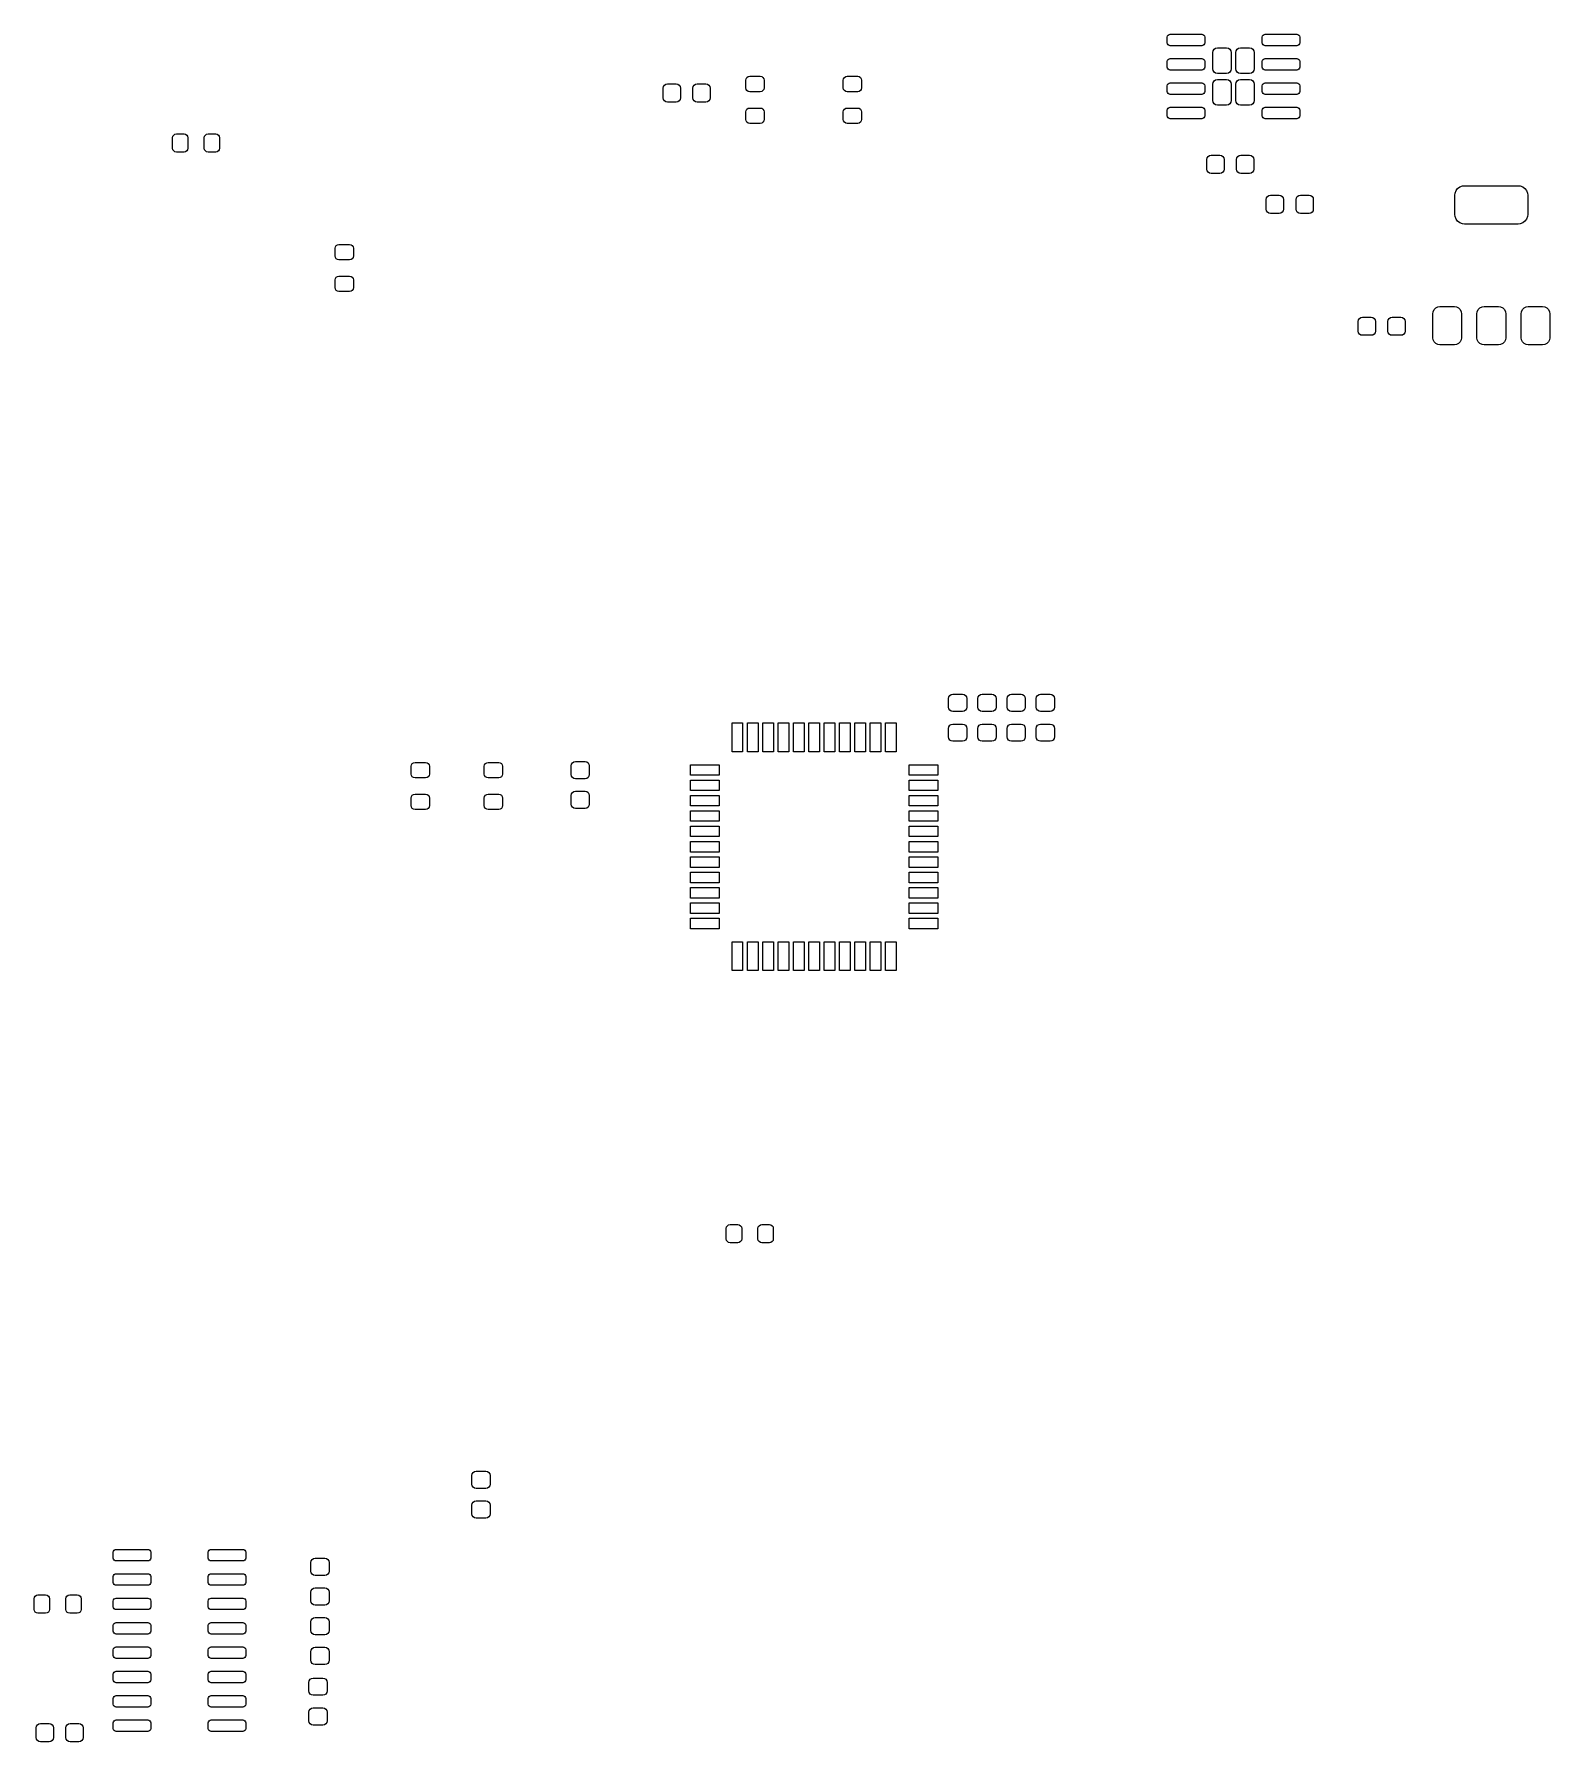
# Model space of a CAD drawing. Extents: x 4.5 to 7.61, y -4.46 to -0.96.
import ezdxf

# ---------------------------------------------------------------- set-up
doc = ezdxf.new("R2010")
doc.units = 0
doc.header["$MEASUREMENT"] = 0
doc.layers.add('BLACK', color=7, linetype='CONTINUOUS')

msp = doc.modelspace()

# ---------------------------------------------------------------- linework, layer by layer
at = {"layer": 'BLACK', "linetype": 'CONTINUOUS'}
for p, q in [((6.8297, -0.9635), (6.8302, -0.9612)), ((6.8297, -0.9753), (6.8297, -0.9635)), ((6.8302, -0.9775), (6.8297, -0.9753)), ((6.8302, -0.9612), (6.8314, -0.9593)), ((6.8314, -0.9795), (6.8302, -0.9775)), ((6.8314, -0.9593), (6.8333, -0.958)), ((6.8333, -0.9807), (6.8314, -0.9795)), ((6.8333, -0.958), (6.8356, -0.9576)), ((6.8356, -0.9812), (6.8333, -0.9807)), ((6.8356, -0.9576), (6.9006, -0.9576)), ((6.9006, -0.9576), (6.9028, -0.958)), ((6.9028, -0.9807), (6.9006, -0.9812)), ((6.9028, -0.958), (6.9047, -0.9593)), ((6.9047, -0.9795), (6.9028, -0.9807)), ((6.9047, -0.9593), (6.906, -0.9612)), ((6.906, -0.9775), (6.9047, -0.9795)), ((6.906, -0.9612), (6.9065, -0.9635)), ((6.9065, -0.9753), (6.906, -0.9775)), ((6.9065, -0.9635), (6.9065, -0.9753)), ((7.0246, -0.9635), (7.025, -0.9612)), ((7.0246, -0.9753), (7.0246, -0.9635)), ((7.025, -0.9775), (7.0246, -0.9753)), ((7.025, -0.9612), (7.0263, -0.9593)), ((7.0263, -0.9795), (7.025, -0.9775)), ((7.0263, -0.9593), (7.0282, -0.958)), ((7.0282, -0.9807), (7.0263, -0.9795)), ((7.0282, -0.958), (7.0305, -0.9576)), ((7.0305, -0.9812), (7.0282, -0.9807)), ((7.0305, -0.9576), (7.0954, -0.9576)), ((7.0954, -0.9576), (7.0977, -0.958)), ((7.0977, -0.9807), (7.0954, -0.9812)), ((7.0977, -0.958), (7.0996, -0.9593)), ((7.0996, -0.9795), (7.0977, -0.9807)), ((7.0996, -0.9593), (7.1009, -0.9612)), ((7.1009, -0.9775), (7.0996, -0.9795)), ((7.1009, -0.9612), (7.1014, -0.9635)), ((7.1014, -0.9753), (7.1009, -0.9775)), ((7.1014, -0.9635), (7.1014, -0.9753)), ((6.8297, -1.0135), (6.8302, -1.0112)), ((6.8297, -1.0253), (6.8297, -1.0135)), ((6.8302, -1.0112), (6.8314, -1.0093)), ((6.8314, -1.0093), (6.8333, -1.008)), ((6.8333, -1.008), (6.8356, -1.0076)), ((6.9006, -0.9812), (6.8356, -0.9812)), ((6.8356, -1.0076), (6.9006, -1.0076)), ((6.9006, -1.0076), (6.9028, -1.008)), ((6.9028, -1.008), (6.9047, -1.0093)), ((6.9047, -1.0093), (6.906, -1.0112)), ((6.906, -1.0112), (6.9065, -1.0135)), ((6.9065, -1.0135), (6.9065, -1.0253)), ((6.9228, -0.9953), (6.9235, -0.9916)), ((6.9228, -1.0285), (6.9228, -0.9953)), ((6.9235, -0.9916), (6.9256, -0.9885)), ((6.9256, -0.9885), (6.9287, -0.9864)), ((6.9287, -0.9864), (6.9324, -0.9857)), ((6.9324, -0.9857), (6.9515, -0.9857)), ((6.9515, -0.9857), (6.9551, -0.9864)), ((6.9551, -0.9864), (6.9582, -0.9885)), ((6.9582, -0.9885), (6.9603, -0.9916)), ((6.9603, -0.9916), (6.961, -0.9953)), ((6.961, -0.9953), (6.961, -1.0285)), ((6.9701, -0.9953), (6.9708, -0.9916)), ((6.9701, -1.0285), (6.9701, -0.9953)), ((6.9708, -0.9916), (6.9729, -0.9885)), ((6.9729, -0.9885), (6.9759, -0.9864)), ((6.9759, -0.9864), (6.9796, -0.9857)), ((6.9796, -0.9857), (6.9987, -0.9857)), ((6.9987, -0.9857), (7.0024, -0.9864)), ((7.0024, -0.9864), (7.0054, -0.9885)), ((7.0054, -0.9885), (7.0075, -0.9916)), ((7.0075, -0.9916), (7.0082, -0.9953)), ((7.0082, -0.9953), (7.0082, -1.0285)), ((7.0246, -1.0135), (7.025, -1.0112)), ((7.0246, -1.0253), (7.0246, -1.0135)), ((7.025, -1.0112), (7.0263, -1.0093)), ((7.0263, -1.0093), (7.0282, -1.008)), ((7.0282, -1.008), (7.0305, -1.0076)), ((7.0954, -0.9812), (7.0305, -0.9812)), ((7.0305, -1.0076), (7.0954, -1.0076)), ((7.0954, -1.0076), (7.0977, -1.008)), ((7.0977, -1.008), (7.0996, -1.0093)), ((7.0996, -1.0093), (7.1009, -1.0112)), ((7.1009, -1.0112), (7.1014, -1.0135)), ((7.1014, -1.0135), (7.1014, -1.0253)), ((5.965, -1.052), (5.9656, -1.049)), ((5.9656, -1.049), (5.9673, -1.0464)), ((5.9673, -1.0464), (5.9699, -1.0447)), ((5.9699, -1.0447), (5.9729, -1.0441)), ((5.9729, -1.0441), (5.9945, -1.0441)), ((5.9945, -1.0441), (5.9976, -1.0447)), ((5.9976, -1.0447), (6.0001, -1.0464)), ((6.0001, -1.0464), (6.0018, -1.049)), ((6.0018, -1.049), (6.0024, -1.052)), ((6.165, -1.052), (6.1656, -1.049)), ((6.1656, -1.049), (6.1673, -1.0464)), ((6.1673, -1.0464), (6.1699, -1.0447)), ((6.1699, -1.0447), (6.1729, -1.0441)), ((6.1729, -1.0441), (6.1945, -1.0441)), ((6.1945, -1.0441), (6.1976, -1.0447)), ((6.1976, -1.0447), (6.2001, -1.0464)), ((6.2001, -1.0464), (6.2018, -1.049)), ((6.2018, -1.049), (6.2024, -1.052)), ((6.8302, -1.0275), (6.8297, -1.0253)), ((6.8314, -1.0295), (6.8302, -1.0275)), ((6.8333, -1.0307), (6.8314, -1.0295)), ((6.8356, -1.0312), (6.8333, -1.0307)), ((6.9006, -1.0312), (6.8356, -1.0312)), ((6.9028, -1.0307), (6.9006, -1.0312)), ((6.9047, -1.0295), (6.9028, -1.0307)), ((6.906, -1.0275), (6.9047, -1.0295)), ((6.9065, -1.0253), (6.906, -1.0275)), ((6.9235, -1.0322), (6.9228, -1.0285)), ((6.9256, -1.0353), (6.9235, -1.0322)), ((6.9287, -1.0373), (6.9256, -1.0353)), ((6.9324, -1.0381), (6.9287, -1.0373)), ((6.9287, -1.0514), (6.9324, -1.0507)), ((6.9515, -1.0381), (6.9324, -1.0381)), ((6.9324, -1.0507), (6.9515, -1.0507)), ((6.9551, -1.0373), (6.9515, -1.0381)), ((6.9515, -1.0507), (6.9551, -1.0514)), ((6.9582, -1.0353), (6.9551, -1.0373)), ((6.9603, -1.0322), (6.9582, -1.0353)), ((6.961, -1.0285), (6.9603, -1.0322)), ((6.9708, -1.0322), (6.9701, -1.0285)), ((6.9729, -1.0353), (6.9708, -1.0322)), ((6.9759, -1.0373), (6.9729, -1.0353)), ((6.9796, -1.0381), (6.9759, -1.0373)), ((6.9759, -1.0514), (6.9796, -1.0507)), ((6.9987, -1.0381), (6.9796, -1.0381)), ((6.9796, -1.0507), (6.9987, -1.0507)), ((7.0024, -1.0373), (6.9987, -1.0381)), ((6.9987, -1.0507), (7.0024, -1.0514)), ((7.0054, -1.0353), (7.0024, -1.0373)), ((7.0075, -1.0322), (7.0054, -1.0353)), ((7.0082, -1.0285), (7.0075, -1.0322)), ((7.025, -1.0275), (7.0246, -1.0253)), ((7.0263, -1.0295), (7.025, -1.0275)), ((7.0282, -1.0307), (7.0263, -1.0295)), ((7.0305, -1.0312), (7.0282, -1.0307)), ((7.0954, -1.0312), (7.0305, -1.0312)), ((7.0977, -1.0307), (7.0954, -1.0312)), ((7.0996, -1.0295), (7.0977, -1.0307)), ((7.1009, -1.0275), (7.0996, -1.0295)), ((7.1014, -1.0253), (7.1009, -1.0275)), ((5.7955, -1.0685), (5.7962, -1.0651)), ((5.7955, -1.0882), (5.7955, -1.0685)), ((5.7962, -1.0651), (5.7981, -1.0622)), ((5.7981, -1.0622), (5.801, -1.0603)), ((5.801, -1.0603), (5.8043, -1.0596)), ((5.8043, -1.0596), (5.8221, -1.0596)), ((5.8221, -1.0596), (5.8255, -1.0603)), ((5.8255, -1.0603), (5.8283, -1.0622)), ((5.8283, -1.0622), (5.8302, -1.0651)), ((5.8302, -1.0651), (5.8309, -1.0685)), ((5.8309, -1.0685), (5.8309, -1.0882)), ((5.8565, -1.0685), (5.8572, -1.0651)), ((5.8565, -1.0882), (5.8565, -1.0685)), ((5.8572, -1.0651), (5.8591, -1.0622)), ((5.8591, -1.0622), (5.862, -1.0603)), ((5.862, -1.0603), (5.8654, -1.0596)), ((5.8654, -1.0596), (5.8831, -1.0596)), ((5.8831, -1.0596), (5.8865, -1.0603)), ((5.8865, -1.0603), (5.8894, -1.0622)), ((5.8894, -1.0622), (5.8913, -1.0651)), ((5.8913, -1.0651), (5.8919, -1.0685)), ((5.8919, -1.0685), (5.8919, -1.0882)), ((5.965, -1.0677), (5.965, -1.052)), ((5.9656, -1.0708), (5.965, -1.0677)), ((5.9673, -1.0733), (5.9656, -1.0708)), ((5.9699, -1.075), (5.9673, -1.0733)), ((5.9729, -1.0756), (5.9699, -1.075)), ((5.9945, -1.0756), (5.9729, -1.0756)), ((5.9976, -1.075), (5.9945, -1.0756)), ((6.0001, -1.0733), (5.9976, -1.075)), ((6.0018, -1.0708), (6.0001, -1.0733)), ((6.0024, -1.0677), (6.0018, -1.0708)), ((6.0024, -1.052), (6.0024, -1.0677)), ((6.165, -1.0677), (6.165, -1.052)), ((6.1656, -1.0708), (6.165, -1.0677)), ((6.1673, -1.0733), (6.1656, -1.0708)), ((6.1699, -1.075), (6.1673, -1.0733)), ((6.1729, -1.0756), (6.1699, -1.075)), ((6.1945, -1.0756), (6.1729, -1.0756)), ((6.1976, -1.075), (6.1945, -1.0756)), ((6.2001, -1.0733), (6.1976, -1.075)), ((6.2018, -1.0708), (6.2001, -1.0733)), ((6.2024, -1.0677), (6.2018, -1.0708)), ((6.2024, -1.052), (6.2024, -1.0677)), ((6.8297, -1.0635), (6.8302, -1.0612)), ((6.8297, -1.0753), (6.8297, -1.0635)), ((6.8302, -1.0775), (6.8297, -1.0753)), ((6.8302, -1.0612), (6.8314, -1.0593)), ((6.8314, -1.0795), (6.8302, -1.0775)), ((6.8314, -1.0593), (6.8333, -1.058)), ((6.8333, -1.0807), (6.8314, -1.0795)), ((6.8333, -1.058), (6.8356, -1.0576)), ((6.8356, -1.0812), (6.8333, -1.0807)), ((6.8356, -1.0576), (6.9006, -1.0576)), ((6.9006, -1.0812), (6.8356, -1.0812)), ((6.9006, -1.0576), (6.9028, -1.058)), ((6.9028, -1.0807), (6.9006, -1.0812)), ((6.9028, -1.058), (6.9047, -1.0593)), ((6.9047, -1.0795), (6.9028, -1.0807)), ((6.9047, -1.0593), (6.906, -1.0612)), ((6.906, -1.0775), (6.9047, -1.0795)), ((6.906, -1.0612), (6.9065, -1.0635)), ((6.9065, -1.0753), (6.906, -1.0775)), ((6.9065, -1.0635), (6.9065, -1.0753)), ((6.9228, -1.0602), (6.9235, -1.0566)), ((6.9228, -1.0935), (6.9228, -1.0602)), ((6.9235, -1.0566), (6.9256, -1.0535)), ((6.9256, -1.0535), (6.9287, -1.0514)), ((6.9551, -1.0514), (6.9582, -1.0535)), ((6.9582, -1.0535), (6.9603, -1.0566)), ((6.9603, -1.0566), (6.961, -1.0602)), ((6.961, -1.0602), (6.961, -1.0935)), ((6.9701, -1.0602), (6.9708, -1.0566)), ((6.9701, -1.0935), (6.9701, -1.0602)), ((6.9708, -1.0566), (6.9729, -1.0535)), ((6.9729, -1.0535), (6.9759, -1.0514)), ((7.0024, -1.0514), (7.0054, -1.0535)), ((7.0054, -1.0535), (7.0075, -1.0566)), ((7.0075, -1.0566), (7.0082, -1.0602)), ((7.0082, -1.0602), (7.0082, -1.0935)), ((7.0246, -1.0635), (7.025, -1.0612)), ((7.0246, -1.0753), (7.0246, -1.0635)), ((7.025, -1.0775), (7.0246, -1.0753)), ((7.025, -1.0612), (7.0263, -1.0593)), ((7.0263, -1.0795), (7.025, -1.0775)), ((7.0263, -1.0593), (7.0282, -1.058)), ((7.0282, -1.0807), (7.0263, -1.0795)), ((7.0282, -1.058), (7.0305, -1.0576)), ((7.0305, -1.0812), (7.0282, -1.0807)), ((7.0305, -1.0576), (7.0954, -1.0576)), ((7.0954, -1.0812), (7.0305, -1.0812)), ((7.0954, -1.0576), (7.0977, -1.058)), ((7.0977, -1.0807), (7.0954, -1.0812)), ((7.0977, -1.058), (7.0996, -1.0593)), ((7.0996, -1.0795), (7.0977, -1.0807)), ((7.0996, -1.0593), (7.1009, -1.0612)), ((7.1009, -1.0775), (7.0996, -1.0795)), ((7.1009, -1.0612), (7.1014, -1.0635)), ((7.1014, -1.0753), (7.1009, -1.0775)), ((7.1014, -1.0635), (7.1014, -1.0753)), ((5.7962, -1.0916), (5.7955, -1.0882)), ((5.7981, -1.0945), (5.7962, -1.0916)), ((5.801, -1.0964), (5.7981, -1.0945)), ((5.8043, -1.097), (5.801, -1.0964)), ((5.8221, -1.097), (5.8043, -1.097)), ((5.8255, -1.0964), (5.8221, -1.097)), ((5.8283, -1.0945), (5.8255, -1.0964)), ((5.8302, -1.0916), (5.8283, -1.0945)), ((5.8309, -1.0882), (5.8302, -1.0916)), ((5.8572, -1.0916), (5.8565, -1.0882)), ((5.8591, -1.0945), (5.8572, -1.0916)), ((5.862, -1.0964), (5.8591, -1.0945)), ((5.8654, -1.097), (5.862, -1.0964)), ((5.8831, -1.097), (5.8654, -1.097)), ((5.8865, -1.0964), (5.8831, -1.097)), ((5.8894, -1.0945), (5.8865, -1.0964)), ((5.8913, -1.0916), (5.8894, -1.0945)), ((5.8919, -1.0882), (5.8913, -1.0916)), ((5.965, -1.117), (5.9656, -1.1139)), ((5.965, -1.1327), (5.965, -1.117)), ((5.9656, -1.1139), (5.9673, -1.1114)), ((5.9673, -1.1114), (5.9699, -1.1097)), ((5.9699, -1.1097), (5.9729, -1.1091)), ((5.9729, -1.1091), (5.9945, -1.1091)), ((5.9945, -1.1091), (5.9976, -1.1097)), ((5.9976, -1.1097), (6.0001, -1.1114)), ((6.0001, -1.1114), (6.0018, -1.1139)), ((6.0018, -1.1139), (6.0024, -1.117)), ((6.0024, -1.117), (6.0024, -1.1327)), ((6.165, -1.117), (6.1656, -1.1139)), ((6.165, -1.1327), (6.165, -1.117)), ((6.1656, -1.1139), (6.1673, -1.1114)), ((6.1673, -1.1114), (6.1699, -1.1097)), ((6.1699, -1.1097), (6.1729, -1.1091)), ((6.1729, -1.1091), (6.1945, -1.1091)), ((6.1945, -1.1091), (6.1976, -1.1097)), ((6.1976, -1.1097), (6.2001, -1.1114)), ((6.2001, -1.1114), (6.2018, -1.1139)), ((6.2018, -1.1139), (6.2024, -1.117)), ((6.2024, -1.117), (6.2024, -1.1327)), ((6.8297, -1.1135), (6.8302, -1.1112)), ((6.8297, -1.1253), (6.8297, -1.1135)), ((6.8302, -1.1112), (6.8314, -1.1093)), ((6.8314, -1.1093), (6.8333, -1.108)), ((6.8333, -1.108), (6.8356, -1.1076)), ((6.8356, -1.1076), (6.9006, -1.1076)), ((6.9006, -1.1076), (6.9028, -1.108)), ((6.9028, -1.108), (6.9047, -1.1093)), ((6.9047, -1.1093), (6.906, -1.1112)), ((6.906, -1.1112), (6.9065, -1.1135)), ((6.9065, -1.1135), (6.9065, -1.1253)), ((6.9235, -1.0971), (6.9228, -1.0935)), ((6.9256, -1.1002), (6.9235, -1.0971)), ((6.9287, -1.1023), (6.9256, -1.1002)), ((6.9324, -1.103), (6.9287, -1.1023)), ((6.9515, -1.103), (6.9324, -1.103)), ((6.9551, -1.1023), (6.9515, -1.103)), ((6.9582, -1.1002), (6.9551, -1.1023)), ((6.9603, -1.0971), (6.9582, -1.1002)), ((6.961, -1.0935), (6.9603, -1.0971)), ((6.9708, -1.0971), (6.9701, -1.0935)), ((6.9729, -1.1002), (6.9708, -1.0971)), ((6.9759, -1.1023), (6.9729, -1.1002)), ((6.9796, -1.103), (6.9759, -1.1023)), ((6.9987, -1.103), (6.9796, -1.103)), ((7.0024, -1.1023), (6.9987, -1.103)), ((7.0054, -1.1002), (7.0024, -1.1023)), ((7.0075, -1.0971), (7.0054, -1.1002)), ((7.0082, -1.0935), (7.0075, -1.0971)), ((7.0246, -1.1135), (7.025, -1.1112)), ((7.0246, -1.1253), (7.0246, -1.1135)), ((7.025, -1.1112), (7.0263, -1.1093)), ((7.0263, -1.1093), (7.0282, -1.108)), ((7.0282, -1.108), (7.0305, -1.1076)), ((7.0305, -1.1076), (7.0954, -1.1076)), ((7.0954, -1.1076), (7.0977, -1.108)), ((7.0977, -1.108), (7.0996, -1.1093)), ((7.0996, -1.1093), (7.1009, -1.1112)), ((7.1009, -1.1112), (7.1014, -1.1135)), ((7.1014, -1.1135), (7.1014, -1.1253)), ((5.9656, -1.1357), (5.965, -1.1327)), ((5.9673, -1.1383), (5.9656, -1.1357)), ((5.9699, -1.14), (5.9673, -1.1383)), ((5.9729, -1.1406), (5.9699, -1.14)), ((5.9945, -1.1406), (5.9729, -1.1406)), ((5.9976, -1.14), (5.9945, -1.1406)), ((6.0001, -1.1383), (5.9976, -1.14)), ((6.0018, -1.1357), (6.0001, -1.1383)), ((6.0024, -1.1327), (6.0018, -1.1357)), ((6.1656, -1.1357), (6.165, -1.1327)), ((6.1673, -1.1383), (6.1656, -1.1357)), ((6.1699, -1.14), (6.1673, -1.1383)), ((6.1729, -1.1406), (6.1699, -1.14)), ((6.1945, -1.1406), (6.1729, -1.1406)), ((6.1976, -1.14), (6.1945, -1.1406)), ((6.2001, -1.1383), (6.1976, -1.14)), ((6.2018, -1.1357), (6.2001, -1.1383)), ((6.2024, -1.1327), (6.2018, -1.1357)), ((6.8302, -1.1275), (6.8297, -1.1253)), ((6.8314, -1.1295), (6.8302, -1.1275)), ((6.8333, -1.1307), (6.8314, -1.1295)), ((6.8356, -1.1312), (6.8333, -1.1307)), ((6.9006, -1.1312), (6.8356, -1.1312)), ((6.9028, -1.1307), (6.9006, -1.1312)), ((6.9047, -1.1295), (6.9028, -1.1307)), ((6.906, -1.1275), (6.9047, -1.1295)), ((6.9065, -1.1253), (6.906, -1.1275)), ((7.025, -1.1275), (7.0246, -1.1253)), ((7.0263, -1.1295), (7.025, -1.1275)), ((7.0282, -1.1307), (7.0263, -1.1295)), ((7.0305, -1.1312), (7.0282, -1.1307)), ((7.0954, -1.1312), (7.0305, -1.1312)), ((7.0977, -1.1307), (7.0954, -1.1312)), ((7.0996, -1.1295), (7.0977, -1.1307)), ((7.1009, -1.1275), (7.0996, -1.1295)), ((7.1014, -1.1253), (7.1009, -1.1275)), ((4.7889, -1.17), (4.7895, -1.167)), ((4.7889, -1.1917), (4.7889, -1.17)), ((4.7895, -1.167), (4.7912, -1.1645)), ((4.7912, -1.1645), (4.7938, -1.1627)), ((4.7938, -1.1627), (4.7968, -1.1621)), ((4.7968, -1.1621), (4.8125, -1.1621)), ((4.8125, -1.1621), (4.8156, -1.1627)), ((4.8156, -1.1627), (4.8181, -1.1645)), ((4.8181, -1.1645), (4.8198, -1.167)), ((4.8198, -1.167), (4.8204, -1.17)), ((4.8204, -1.17), (4.8204, -1.1917)), ((4.8539, -1.17), (4.8545, -1.167)), ((4.8539, -1.1917), (4.8539, -1.17)), ((4.8545, -1.167), (4.8562, -1.1645)), ((4.8562, -1.1645), (4.8587, -1.1627)), ((4.8587, -1.1627), (4.8618, -1.1621)), ((4.8618, -1.1621), (4.8775, -1.1621)), ((4.8775, -1.1621), (4.8805, -1.1627)), ((4.8805, -1.1627), (4.8831, -1.1645)), ((4.8831, -1.1645), (4.8848, -1.167)), ((4.8848, -1.167), (4.8854, -1.17)), ((4.8854, -1.17), (4.8854, -1.1917)), ((4.7895, -1.1947), (4.7889, -1.1917)), ((4.7912, -1.1972), (4.7895, -1.1947)), ((4.7938, -1.199), (4.7912, -1.1972)), ((4.7968, -1.1996), (4.7938, -1.199)), ((4.8125, -1.1996), (4.7968, -1.1996)), ((4.8156, -1.199), (4.8125, -1.1996)), ((4.8181, -1.1972), (4.8156, -1.199)), ((4.8198, -1.1947), (4.8181, -1.1972)), ((4.8204, -1.1917), (4.8198, -1.1947)), ((4.8545, -1.1947), (4.8539, -1.1917)), ((4.8562, -1.1972), (4.8545, -1.1947)), ((4.8587, -1.199), (4.8562, -1.1972)), ((4.8618, -1.1996), (4.8587, -1.199)), ((4.8775, -1.1996), (4.8618, -1.1996)), ((4.8805, -1.199), (4.8775, -1.1996)), ((4.8831, -1.1972), (4.8805, -1.199)), ((4.8848, -1.1947), (4.8831, -1.1972)), ((4.8854, -1.1917), (4.8848, -1.1947)), ((6.9107, -1.215), (6.9114, -1.2116)), ((6.9107, -1.2347), (6.9107, -1.215)), ((6.9114, -1.2116), (6.9133, -1.2087)), ((6.9133, -1.2087), (6.9162, -1.2068)), ((6.9162, -1.2068), (6.9196, -1.2061)), ((6.9196, -1.2061), (6.9373, -1.2061)), ((6.9373, -1.2061), (6.9407, -1.2068)), ((6.9407, -1.2068), (6.9436, -1.2087)), ((6.9436, -1.2087), (6.9455, -1.2116)), ((6.9455, -1.2116), (6.9462, -1.215)), ((6.9462, -1.215), (6.9462, -1.2347)), ((6.9718, -1.215), (6.9724, -1.2116)), ((6.9718, -1.2347), (6.9718, -1.215)), ((6.9724, -1.2116), (6.9744, -1.2087)), ((6.9744, -1.2087), (6.9772, -1.2068)), ((6.9772, -1.2068), (6.9806, -1.2061)), ((6.9806, -1.2061), (6.9983, -1.2061)), ((6.9983, -1.2061), (7.0017, -1.2068)), ((7.0017, -1.2068), (7.0046, -1.2087)), ((7.0046, -1.2087), (7.0065, -1.2116)), ((7.0065, -1.2116), (7.0072, -1.215)), ((7.0072, -1.215), (7.0072, -1.2347)), ((6.9114, -1.2381), (6.9107, -1.2347)), ((6.9133, -1.2409), (6.9114, -1.2381)), ((6.9162, -1.2429), (6.9133, -1.2409)), ((6.9196, -1.2435), (6.9162, -1.2429)), ((6.9373, -1.2435), (6.9196, -1.2435)), ((6.9407, -1.2429), (6.9373, -1.2435)), ((6.9436, -1.2409), (6.9407, -1.2429)), ((6.9455, -1.2381), (6.9436, -1.2409)), ((6.9462, -1.2347), (6.9455, -1.2381)), ((6.9724, -1.2381), (6.9718, -1.2347)), ((6.9744, -1.2409), (6.9724, -1.2381)), ((6.9772, -1.2429), (6.9744, -1.2409)), ((6.9806, -1.2435), (6.9772, -1.2429)), ((6.9983, -1.2435), (6.9806, -1.2435)), ((7.0017, -1.2429), (6.9983, -1.2435)), ((7.0046, -1.2409), (7.0017, -1.2429)), ((7.0065, -1.2381), (7.0046, -1.2409)), ((7.0072, -1.2347), (7.0065, -1.2381)), ((7.0329, -1.297), (7.0335, -1.2936)), ((7.0335, -1.2936), (7.0355, -1.2907)), ((7.0355, -1.2907), (7.0383, -1.2888)), ((7.0383, -1.2888), (7.0417, -1.2881)), ((7.0417, -1.2881), (7.0594, -1.2881)), ((7.0594, -1.2881), (7.0628, -1.2888)), ((7.0628, -1.2888), (7.0657, -1.2907)), ((7.0657, -1.2907), (7.0676, -1.2936)), ((7.0676, -1.2936), (7.0683, -1.297)), ((7.0939, -1.297), (7.0946, -1.2936)), ((7.0946, -1.2936), (7.0965, -1.2907)), ((7.0965, -1.2907), (7.0994, -1.2888)), ((7.0994, -1.2888), (7.1028, -1.2881)), ((7.1028, -1.2881), (7.1205, -1.2881)), ((7.1205, -1.2881), (7.1239, -1.2888)), ((7.1239, -1.2888), (7.1267, -1.2907)), ((7.1267, -1.2907), (7.1287, -1.2936)), ((7.1287, -1.2936), (7.1293, -1.297)), ((7.4197, -1.2882), (7.4201, -1.284)), ((7.4197, -1.3275), (7.4197, -1.2882)), ((7.4201, -1.284), (7.4221, -1.2787)), ((7.4221, -1.2787), (7.4254, -1.2742)), ((7.4254, -1.2742), (7.4299, -1.2709)), ((7.4299, -1.2709), (7.4352, -1.2689)), ((7.4352, -1.2689), (7.4394, -1.2685)), ((7.4394, -1.2685), (7.5496, -1.2685)), ((7.5496, -1.2685), (7.5538, -1.2689)), ((7.5538, -1.2689), (7.559, -1.2709)), ((7.559, -1.2709), (7.5635, -1.2742)), ((7.5635, -1.2742), (7.5669, -1.2787)), ((7.5669, -1.2787), (7.5688, -1.284)), ((7.5688, -1.284), (7.5693, -1.2882)), ((7.5693, -1.2882), (7.5693, -1.3275)), ((7.0329, -1.3167), (7.0329, -1.297)), ((7.0335, -1.3201), (7.0329, -1.3167)), ((7.0355, -1.3229), (7.0335, -1.3201)), ((7.0383, -1.3249), (7.0355, -1.3229)), ((7.0417, -1.3255), (7.0383, -1.3249)), ((7.0594, -1.3255), (7.0417, -1.3255)), ((7.0628, -1.3249), (7.0594, -1.3255)), ((7.0657, -1.3229), (7.0628, -1.3249)), ((7.0676, -1.3201), (7.0657, -1.3229)), ((7.0683, -1.3167), (7.0676, -1.3201)), ((7.0683, -1.297), (7.0683, -1.3167)), ((7.0939, -1.3167), (7.0939, -1.297)), ((7.0946, -1.3201), (7.0939, -1.3167)), ((7.0965, -1.3229), (7.0946, -1.3201)), ((7.0994, -1.3249), (7.0965, -1.3229)), ((7.1028, -1.3255), (7.0994, -1.3249)), ((7.1205, -1.3255), (7.1028, -1.3255)), ((7.1239, -1.3249), (7.1205, -1.3255)), ((7.1267, -1.3229), (7.1239, -1.3249)), ((7.1287, -1.3201), (7.1267, -1.3229)), ((7.1293, -1.3167), (7.1287, -1.3201)), ((7.1293, -1.297), (7.1293, -1.3167)), ((7.4201, -1.3317), (7.4197, -1.3275)), ((7.5693, -1.3275), (7.5688, -1.3317)), ((7.4221, -1.337), (7.4201, -1.3317)), ((7.4254, -1.3414), (7.4221, -1.337)), ((7.4299, -1.3448), (7.4254, -1.3414)), ((7.4352, -1.3468), (7.4299, -1.3448)), ((7.4394, -1.3472), (7.4352, -1.3468)), ((7.5496, -1.3472), (7.4394, -1.3472)), ((7.5538, -1.3468), (7.5496, -1.3472)), ((7.559, -1.3448), (7.5538, -1.3468)), ((7.5635, -1.3414), (7.559, -1.3448)), ((7.5669, -1.337), (7.5635, -1.3414)), ((7.5688, -1.3317), (7.5669, -1.337)), ((5.1224, -1.397), (5.123, -1.394)), ((5.1224, -1.4127), (5.1224, -1.397)), ((5.123, -1.394), (5.1248, -1.3914)), ((5.1248, -1.3914), (5.1273, -1.3897)), ((5.1273, -1.3897), (5.1303, -1.3891)), ((5.1303, -1.3891), (5.152, -1.3891)), ((5.152, -1.3891), (5.155, -1.3897)), ((5.155, -1.3897), (5.1575, -1.3914)), ((5.1575, -1.3914), (5.1593, -1.394)), ((5.1593, -1.394), (5.1599, -1.397)), ((5.1599, -1.397), (5.1599, -1.4127)), ((5.123, -1.4157), (5.1224, -1.4127)), ((5.1248, -1.4183), (5.123, -1.4157)), ((5.1273, -1.42), (5.1248, -1.4183)), ((5.1303, -1.4206), (5.1273, -1.42)), ((5.152, -1.4206), (5.1303, -1.4206)), ((5.155, -1.42), (5.152, -1.4206)), ((5.1575, -1.4183), (5.155, -1.42)), ((5.1593, -1.4157), (5.1575, -1.4183)), ((5.1599, -1.4127), (5.1593, -1.4157)), ((5.1224, -1.4619), (5.123, -1.4589)), ((5.1224, -1.4777), (5.1224, -1.4619)), ((5.123, -1.4589), (5.1248, -1.4564)), ((5.1248, -1.4564), (5.1273, -1.4547)), ((5.1273, -1.4547), (5.1303, -1.4541)), ((5.1303, -1.4541), (5.152, -1.4541)), ((5.152, -1.4541), (5.155, -1.4547)), ((5.155, -1.4547), (5.1575, -1.4564)), ((5.1575, -1.4564), (5.1593, -1.4589)), ((5.1593, -1.4589), (5.1599, -1.4619)), ((5.1599, -1.4619), (5.1599, -1.4777)), ((5.123, -1.4807), (5.1224, -1.4777)), ((5.1248, -1.4833), (5.123, -1.4807)), ((5.1273, -1.485), (5.1248, -1.4833)), ((5.1303, -1.4856), (5.1273, -1.485)), ((5.152, -1.4856), (5.1303, -1.4856)), ((5.155, -1.485), (5.152, -1.4856)), ((5.1575, -1.4833), (5.155, -1.485)), ((5.1593, -1.4807), (5.1575, -1.4833)), ((5.1599, -1.4777), (5.1593, -1.4807)), ((7.2219, -1.5436), (7.2238, -1.5407)), ((7.2238, -1.5407), (7.2267, -1.5388)), ((7.2267, -1.5388), (7.2301, -1.5381)), ((7.2301, -1.5381), (7.2478, -1.5381)), ((7.2478, -1.5381), (7.2512, -1.5388)), ((7.2512, -1.5388), (7.2541, -1.5407)), ((7.2541, -1.5407), (7.256, -1.5436)), ((7.2829, -1.5436), (7.2849, -1.5407)), ((7.2849, -1.5407), (7.2877, -1.5388)), ((7.2877, -1.5388), (7.2911, -1.5381)), ((7.2911, -1.5381), (7.3089, -1.5381)), ((7.3089, -1.5381), (7.3122, -1.5388)), ((7.3122, -1.5388), (7.3151, -1.5407)), ((7.3151, -1.5407), (7.317, -1.5436)), ((7.3744, -1.5313), (7.375, -1.5271)), ((7.3744, -1.5805), (7.3744, -1.5313)), ((7.375, -1.5271), (7.3771, -1.5227)), ((7.3771, -1.5227), (7.3806, -1.5193)), ((7.3806, -1.5193), (7.385, -1.5171)), ((7.385, -1.5171), (7.3892, -1.5165)), ((7.3892, -1.5165), (7.4187, -1.5165)), ((7.4187, -1.5165), (7.4229, -1.5171)), ((7.4229, -1.5171), (7.4273, -1.5193)), ((7.4273, -1.5193), (7.4307, -1.5227)), ((7.4307, -1.5227), (7.4328, -1.5271)), ((7.4328, -1.5271), (7.4335, -1.5313)), ((7.4335, -1.5313), (7.4335, -1.5805)), ((7.465, -1.5313), (7.4656, -1.5271)), ((7.465, -1.5805), (7.465, -1.5313)), ((7.4656, -1.5271), (7.4677, -1.5227)), ((7.4677, -1.5227), (7.4711, -1.5193)), ((7.4711, -1.5193), (7.4755, -1.5171)), ((7.4755, -1.5171), (7.4797, -1.5165)), ((7.4797, -1.5165), (7.5092, -1.5165)), ((7.5092, -1.5165), (7.5135, -1.5171)), ((7.5135, -1.5171), (7.5178, -1.5193)), ((7.5178, -1.5193), (7.5213, -1.5227)), ((7.5213, -1.5227), (7.5234, -1.5271)), ((7.5234, -1.5271), (7.524, -1.5313)), ((7.524, -1.5313), (7.524, -1.5805)), ((7.5555, -1.5313), (7.5561, -1.5271)), ((7.5555, -1.5805), (7.5555, -1.5313)), ((7.5561, -1.5271), (7.5583, -1.5227)), ((7.5583, -1.5227), (7.5617, -1.5193)), ((7.5617, -1.5193), (7.5661, -1.5171)), ((7.5661, -1.5171), (7.5703, -1.5165)), ((7.5703, -1.5165), (7.5998, -1.5165)), ((7.5998, -1.5165), (7.604, -1.5171)), ((7.604, -1.5171), (7.6084, -1.5193)), ((7.6084, -1.5193), (7.6118, -1.5227)), ((7.6118, -1.5227), (7.6139, -1.5271)), ((7.6139, -1.5271), (7.6146, -1.5313)), ((7.6146, -1.5313), (7.6146, -1.5805)), ((7.2213, -1.547), (7.2219, -1.5436)), ((7.2213, -1.5667), (7.2213, -1.547)), ((7.2219, -1.5701), (7.2213, -1.5667)), ((7.2238, -1.5729), (7.2219, -1.5701)), ((7.2267, -1.5749), (7.2238, -1.5729)), ((7.2301, -1.5755), (7.2267, -1.5749)), ((7.2478, -1.5755), (7.2301, -1.5755)), ((7.2512, -1.5749), (7.2478, -1.5755)), ((7.2541, -1.5729), (7.2512, -1.5749)), ((7.256, -1.5701), (7.2541, -1.5729)), ((7.256, -1.5436), (7.2567, -1.547)), ((7.2567, -1.5667), (7.256, -1.5701)), ((7.2567, -1.547), (7.2567, -1.5667)), ((7.2823, -1.547), (7.2829, -1.5436)), ((7.2823, -1.5667), (7.2823, -1.547)), ((7.2829, -1.5701), (7.2823, -1.5667)), ((7.2849, -1.5729), (7.2829, -1.5701)), ((7.2877, -1.5749), (7.2849, -1.5729)), ((7.2911, -1.5755), (7.2877, -1.5749)), ((7.3089, -1.5755), (7.2911, -1.5755)), ((7.3122, -1.5749), (7.3089, -1.5755)), ((7.3151, -1.5729), (7.3122, -1.5749)), ((7.317, -1.5701), (7.3151, -1.5729)), ((7.317, -1.5436), (7.3177, -1.547)), ((7.3177, -1.5667), (7.317, -1.5701)), ((7.3177, -1.547), (7.3177, -1.5667)), ((7.375, -1.5847), (7.3744, -1.5805)), ((7.3771, -1.5891), (7.375, -1.5847)), ((7.3806, -1.5925), (7.3771, -1.5891)), ((7.385, -1.5946), (7.3806, -1.5925)), ((7.3892, -1.5952), (7.385, -1.5946)), ((7.4187, -1.5952), (7.3892, -1.5952)), ((7.4229, -1.5946), (7.4187, -1.5952)), ((7.4273, -1.5925), (7.4229, -1.5946)), ((7.4307, -1.5891), (7.4273, -1.5925)), ((7.4328, -1.5847), (7.4307, -1.5891)), ((7.4335, -1.5805), (7.4328, -1.5847)), ((7.4656, -1.5847), (7.465, -1.5805)), ((7.4677, -1.5891), (7.4656, -1.5847)), ((7.4711, -1.5925), (7.4677, -1.5891)), ((7.4755, -1.5946), (7.4711, -1.5925)), ((7.4797, -1.5952), (7.4755, -1.5946)), ((7.5092, -1.5952), (7.4797, -1.5952)), ((7.5135, -1.5946), (7.5092, -1.5952)), ((7.5178, -1.5925), (7.5135, -1.5946)), ((7.5213, -1.5891), (7.5178, -1.5925)), ((7.5234, -1.5847), (7.5213, -1.5891)), ((7.524, -1.5805), (7.5234, -1.5847)), ((7.5561, -1.5847), (7.5555, -1.5805)), ((7.5583, -1.5891), (7.5561, -1.5847)), ((7.5617, -1.5925), (7.5583, -1.5891)), ((7.5661, -1.5946), (7.5617, -1.5925)), ((7.5703, -1.5952), (7.5661, -1.5946)), ((7.5998, -1.5952), (7.5703, -1.5952)), ((7.604, -1.5946), (7.5998, -1.5952)), ((7.6084, -1.5925), (7.604, -1.5946)), ((7.6118, -1.5891), (7.6084, -1.5925)), ((7.6139, -1.5847), (7.6118, -1.5891)), ((7.6146, -1.5805), (7.6139, -1.5847)), ((6.3865, -2.3128), (6.3899, -2.3121)), ((6.3899, -2.3121), (6.4096, -2.3121)), ((6.4096, -2.3121), (6.4129, -2.3128)), ((6.4465, -2.3128), (6.4499, -2.3121)), ((6.4499, -2.3121), (6.4696, -2.3121)), ((6.4696, -2.3121), (6.4729, -2.3128)), ((6.5065, -2.3128), (6.5099, -2.3121)), ((6.5099, -2.3121), (6.5296, -2.3121)), ((6.5296, -2.3121), (6.5329, -2.3128)), ((6.5665, -2.3128), (6.5699, -2.3121)), ((6.5699, -2.3121), (6.5896, -2.3121)), ((6.5896, -2.3121), (6.5929, -2.3128)), ((6.381, -2.321), (6.3817, -2.3176)), ((6.381, -2.3387), (6.381, -2.321)), ((6.3817, -2.3421), (6.381, -2.3387)), ((6.3817, -2.3176), (6.3836, -2.3147)), ((6.3836, -2.345), (6.3817, -2.3421)), ((6.3836, -2.3147), (6.3865, -2.3128)), ((6.3865, -2.3469), (6.3836, -2.345)), ((6.3899, -2.3476), (6.3865, -2.3469)), ((6.4096, -2.3476), (6.3899, -2.3476)), ((6.4129, -2.3469), (6.4096, -2.3476)), ((6.4129, -2.3128), (6.4158, -2.3147)), ((6.4158, -2.345), (6.4129, -2.3469)), ((6.4158, -2.3147), (6.4177, -2.3176)), ((6.4177, -2.3421), (6.4158, -2.345)), ((6.4177, -2.3176), (6.4184, -2.321)), ((6.4184, -2.3387), (6.4177, -2.3421)), ((6.4184, -2.321), (6.4184, -2.3387)), ((6.441, -2.321), (6.4417, -2.3176)), ((6.441, -2.3387), (6.441, -2.321)), ((6.4417, -2.3421), (6.441, -2.3387)), ((6.4417, -2.3176), (6.4436, -2.3147)), ((6.4436, -2.345), (6.4417, -2.3421)), ((6.4436, -2.3147), (6.4465, -2.3128)), ((6.4465, -2.3469), (6.4436, -2.345)), ((6.4499, -2.3476), (6.4465, -2.3469)), ((6.4696, -2.3476), (6.4499, -2.3476)), ((6.4729, -2.3469), (6.4696, -2.3476)), ((6.4729, -2.3128), (6.4758, -2.3147)), ((6.4758, -2.345), (6.4729, -2.3469)), ((6.4758, -2.3147), (6.4777, -2.3176)), ((6.4777, -2.3421), (6.4758, -2.345)), ((6.4777, -2.3176), (6.4784, -2.321)), ((6.4784, -2.3387), (6.4777, -2.3421)), ((6.4784, -2.321), (6.4784, -2.3387)), ((6.501, -2.321), (6.5017, -2.3176)), ((6.501, -2.3387), (6.501, -2.321)), ((6.5017, -2.3421), (6.501, -2.3387)), ((6.5017, -2.3176), (6.5036, -2.3147)), ((6.5036, -2.345), (6.5017, -2.3421)), ((6.5036, -2.3147), (6.5065, -2.3128)), ((6.5065, -2.3469), (6.5036, -2.345)), ((6.5099, -2.3476), (6.5065, -2.3469)), ((6.5296, -2.3476), (6.5099, -2.3476)), ((6.5329, -2.3469), (6.5296, -2.3476)), ((6.5329, -2.3128), (6.5358, -2.3147)), ((6.5358, -2.345), (6.5329, -2.3469)), ((6.5358, -2.3147), (6.5377, -2.3176)), ((6.5377, -2.3421), (6.5358, -2.345)), ((6.5377, -2.3176), (6.5384, -2.321)), ((6.5384, -2.3387), (6.5377, -2.3421)), ((6.5384, -2.321), (6.5384, -2.3387)), ((6.561, -2.321), (6.5617, -2.3176)), ((6.561, -2.3387), (6.561, -2.321)), ((6.5617, -2.3421), (6.561, -2.3387)), ((6.5617, -2.3176), (6.5636, -2.3147)), ((6.5636, -2.345), (6.5617, -2.3421)), ((6.5636, -2.3147), (6.5665, -2.3128)), ((6.5665, -2.3469), (6.5636, -2.345)), ((6.5699, -2.3476), (6.5665, -2.3469)), ((6.5896, -2.3476), (6.5699, -2.3476)), ((6.5929, -2.3469), (6.5896, -2.3476)), ((6.5929, -2.3128), (6.5958, -2.3147)), ((6.5958, -2.345), (6.5929, -2.3469)), ((6.5958, -2.3147), (6.5977, -2.3176)), ((6.5977, -2.3421), (6.5958, -2.345)), ((6.5977, -2.3176), (6.5984, -2.321)), ((6.5984, -2.3387), (6.5977, -2.3421)), ((6.5984, -2.321), (6.5984, -2.3387)), ((5.9368, -2.43), (5.9368, -2.3709)), ((5.9368, -2.3709), (5.9585, -2.3709)), ((5.9585, -2.3709), (5.9585, -2.43)), ((5.9683, -2.43), (5.9683, -2.3709)), ((5.9683, -2.3709), (5.99, -2.3709)), ((5.99, -2.3709), (5.99, -2.43)), ((5.9998, -2.43), (5.9998, -2.3709)), ((5.9998, -2.3709), (6.0215, -2.3709)), ((6.0215, -2.3709), (6.0215, -2.43)), ((6.0313, -2.43), (6.0313, -2.3709)), ((6.0313, -2.3709), (6.053, -2.3709)), ((6.053, -2.3709), (6.053, -2.43)), ((6.0628, -2.43), (6.0628, -2.3709)), ((6.0628, -2.3709), (6.0845, -2.3709)), ((6.0845, -2.3709), (6.0845, -2.43)), ((6.0943, -2.43), (6.0943, -2.3709)), ((6.0943, -2.3709), (6.116, -2.3709)), ((6.116, -2.3709), (6.116, -2.43)), ((6.1258, -2.43), (6.1258, -2.3709)), ((6.1258, -2.3709), (6.1475, -2.3709)), ((6.1475, -2.3709), (6.1475, -2.43)), ((6.1573, -2.43), (6.1573, -2.3709)), ((6.1573, -2.3709), (6.179, -2.3709)), ((6.179, -2.3709), (6.179, -2.43)), ((6.1888, -2.43), (6.1888, -2.3709)), ((6.1888, -2.3709), (6.2105, -2.3709)), ((6.2105, -2.3709), (6.2105, -2.43)), ((6.2203, -2.43), (6.2203, -2.3709)), ((6.2203, -2.3709), (6.242, -2.3709)), ((6.242, -2.3709), (6.242, -2.43)), ((6.2518, -2.43), (6.2518, -2.3709)), ((6.2518, -2.3709), (6.2735, -2.3709)), ((6.2735, -2.3709), (6.2735, -2.43)), ((6.381, -2.382), (6.3817, -2.3786)), ((6.381, -2.3997), (6.381, -2.382)), ((6.3817, -2.3786), (6.3836, -2.3757)), ((6.3836, -2.3757), (6.3865, -2.3738)), ((6.3865, -2.3738), (6.3899, -2.3731)), ((6.3899, -2.3731), (6.4096, -2.3731)), ((6.4096, -2.3731), (6.4129, -2.3738)), ((6.4129, -2.3738), (6.4158, -2.3757)), ((6.4158, -2.3757), (6.4177, -2.3786)), ((6.4177, -2.3786), (6.4184, -2.382)), ((6.4184, -2.382), (6.4184, -2.3997)), ((6.441, -2.382), (6.4417, -2.3786)), ((6.441, -2.3997), (6.441, -2.382)), ((6.4417, -2.3786), (6.4436, -2.3757)), ((6.4436, -2.3757), (6.4465, -2.3738)), ((6.4465, -2.3738), (6.4499, -2.3731)), ((6.4499, -2.3731), (6.4696, -2.3731)), ((6.4696, -2.3731), (6.4729, -2.3738)), ((6.4729, -2.3738), (6.4758, -2.3757)), ((6.4758, -2.3757), (6.4777, -2.3786)), ((6.4777, -2.3786), (6.4784, -2.382)), ((6.4784, -2.382), (6.4784, -2.3997)), ((6.501, -2.382), (6.5017, -2.3786)), ((6.501, -2.3997), (6.501, -2.382)), ((6.5017, -2.3786), (6.5036, -2.3757)), ((6.5036, -2.3757), (6.5065, -2.3738)), ((6.5065, -2.3738), (6.5099, -2.3731)), ((6.5099, -2.3731), (6.5296, -2.3731)), ((6.5296, -2.3731), (6.5329, -2.3738)), ((6.5329, -2.3738), (6.5358, -2.3757)), ((6.5358, -2.3757), (6.5377, -2.3786)), ((6.5377, -2.3786), (6.5384, -2.382)), ((6.5384, -2.382), (6.5384, -2.3997)), ((6.561, -2.382), (6.5617, -2.3786)), ((6.561, -2.3997), (6.561, -2.382)), ((6.5617, -2.3786), (6.5636, -2.3757)), ((6.5636, -2.3757), (6.5665, -2.3738)), ((6.5665, -2.3738), (6.5699, -2.3731)), ((6.5699, -2.3731), (6.5896, -2.3731)), ((6.5896, -2.3731), (6.5929, -2.3738)), ((6.5929, -2.3738), (6.5958, -2.3757)), ((6.5958, -2.3757), (6.5977, -2.3786)), ((6.5977, -2.3786), (6.5984, -2.382)), ((6.5984, -2.382), (6.5984, -2.3997)), ((6.3817, -2.4031), (6.381, -2.3997)), ((6.3836, -2.406), (6.3817, -2.4031)), ((6.3865, -2.4079), (6.3836, -2.406)), ((6.3899, -2.4086), (6.3865, -2.4079)), ((6.4096, -2.4086), (6.3899, -2.4086)), ((6.4129, -2.4079), (6.4096, -2.4086)), ((6.4158, -2.406), (6.4129, -2.4079)), ((6.4177, -2.4031), (6.4158, -2.406)), ((6.4184, -2.3997), (6.4177, -2.4031)), ((6.4417, -2.4031), (6.441, -2.3997)), ((6.4436, -2.406), (6.4417, -2.4031)), ((6.4465, -2.4079), (6.4436, -2.406)), ((6.4499, -2.4086), (6.4465, -2.4079)), ((6.4696, -2.4086), (6.4499, -2.4086)), ((6.4729, -2.4079), (6.4696, -2.4086)), ((6.4758, -2.406), (6.4729, -2.4079)), ((6.4777, -2.4031), (6.4758, -2.406)), ((6.4784, -2.3997), (6.4777, -2.4031)), ((6.5017, -2.4031), (6.501, -2.3997)), ((6.5036, -2.406), (6.5017, -2.4031)), ((6.5065, -2.4079), (6.5036, -2.406)), ((6.5099, -2.4086), (6.5065, -2.4079)), ((6.5296, -2.4086), (6.5099, -2.4086)), ((6.5329, -2.4079), (6.5296, -2.4086)), ((6.5358, -2.406), (6.5329, -2.4079)), ((6.5377, -2.4031), (6.5358, -2.406)), ((6.5384, -2.3997), (6.5377, -2.4031)), ((6.5617, -2.4031), (6.561, -2.3997)), ((6.5636, -2.406), (6.5617, -2.4031)), ((6.5665, -2.4079), (6.5636, -2.406)), ((6.5699, -2.4086), (6.5665, -2.4079)), ((6.5896, -2.4086), (6.5699, -2.4086)), ((6.5929, -2.4079), (6.5896, -2.4086)), ((6.5958, -2.406), (6.5929, -2.4079)), ((6.5977, -2.4031), (6.5958, -2.406)), ((6.5984, -2.3997), (6.5977, -2.4031)), ((5.2808, -2.4543), (5.2834, -2.4526)), ((5.2834, -2.4526), (5.2864, -2.452)), ((5.2864, -2.452), (5.308, -2.452)), ((5.308, -2.452), (5.3111, -2.4526)), ((5.3111, -2.4526), (5.3136, -2.4543)), ((5.4308, -2.4543), (5.4334, -2.4526)), ((5.4334, -2.4526), (5.4364, -2.452)), ((5.4364, -2.452), (5.458, -2.452)), ((5.458, -2.452), (5.4611, -2.4526)), ((5.4611, -2.4526), (5.4636, -2.4543)), ((5.6072, -2.4555), (5.6091, -2.4526)), ((5.6091, -2.4526), (5.612, -2.4507)), ((5.612, -2.4507), (5.6154, -2.45)), ((5.6154, -2.45), (5.6351, -2.45)), ((5.6351, -2.45), (5.6385, -2.4507)), ((5.6385, -2.4507), (5.6413, -2.4526)), ((5.6413, -2.4526), (5.6432, -2.4555)), ((5.9585, -2.43), (5.9368, -2.43)), ((5.99, -2.43), (5.9683, -2.43)), ((6.0215, -2.43), (5.9998, -2.43)), ((6.053, -2.43), (6.0313, -2.43)), ((6.0845, -2.43), (6.0628, -2.43)), ((6.116, -2.43), (6.0943, -2.43)), ((6.1475, -2.43), (6.1258, -2.43)), ((6.179, -2.43), (6.1573, -2.43)), ((6.2105, -2.43), (6.1888, -2.43)), ((6.242, -2.43), (6.2203, -2.43)), ((6.2735, -2.43), (6.2518, -2.43)), ((5.2785, -2.4599), (5.2791, -2.4569)), ((5.2785, -2.4757), (5.2785, -2.4599)), ((5.2791, -2.4787), (5.2785, -2.4757)), ((5.2791, -2.4569), (5.2808, -2.4543)), ((5.2808, -2.4812), (5.2791, -2.4787)), ((5.2834, -2.4829), (5.2808, -2.4812)), ((5.2864, -2.4835), (5.2834, -2.4829)), ((5.308, -2.4835), (5.2864, -2.4835)), ((5.3111, -2.4829), (5.308, -2.4835)), ((5.3136, -2.4812), (5.3111, -2.4829)), ((5.3136, -2.4543), (5.3153, -2.4569)), ((5.3153, -2.4787), (5.3136, -2.4812)), ((5.3153, -2.4569), (5.3159, -2.4599)), ((5.3159, -2.4757), (5.3153, -2.4787)), ((5.3159, -2.4599), (5.3159, -2.4757)), ((5.4285, -2.4599), (5.4291, -2.4569)), ((5.4285, -2.4757), (5.4285, -2.4599)), ((5.4291, -2.4787), (5.4285, -2.4757)), ((5.4291, -2.4569), (5.4308, -2.4543)), ((5.4308, -2.4812), (5.4291, -2.4787)), ((5.4334, -2.4829), (5.4308, -2.4812)), ((5.4364, -2.4835), (5.4334, -2.4829)), ((5.458, -2.4835), (5.4364, -2.4835)), ((5.4611, -2.4829), (5.458, -2.4835)), ((5.4636, -2.4812), (5.4611, -2.4829)), ((5.4636, -2.4543), (5.4653, -2.4569)), ((5.4653, -2.4787), (5.4636, -2.4812)), ((5.4653, -2.4569), (5.4659, -2.4599)), ((5.4659, -2.4757), (5.4653, -2.4787)), ((5.4659, -2.4599), (5.4659, -2.4757)), ((5.6065, -2.4589), (5.6072, -2.4555)), ((5.6065, -2.4766), (5.6065, -2.4589)), ((5.6072, -2.48), (5.6065, -2.4766)), ((5.6091, -2.4829), (5.6072, -2.48)), ((5.612, -2.4848), (5.6091, -2.4829)), ((5.6154, -2.4855), (5.612, -2.4848)), ((5.6351, -2.4855), (5.6154, -2.4855)), ((5.6385, -2.4848), (5.6351, -2.4855)), ((5.6413, -2.4829), (5.6385, -2.4848)), ((5.6432, -2.48), (5.6413, -2.4829)), ((5.6432, -2.4555), (5.6439, -2.4589)), ((5.6439, -2.4766), (5.6432, -2.48)), ((5.6439, -2.4589), (5.6439, -2.4766)), ((5.8512, -2.4782), (5.8512, -2.4565)), ((5.8512, -2.4565), (5.9103, -2.4565)), ((5.9103, -2.4782), (5.8512, -2.4782)), ((5.9103, -2.4565), (5.9103, -2.4782)), ((6.3, -2.4782), (6.3, -2.4565)), ((6.3, -2.4565), (6.3591, -2.4565)), ((6.3591, -2.4782), (6.3, -2.4782)), ((6.3591, -2.4565), (6.3591, -2.4782)), ((5.2785, -2.5249), (5.2791, -2.5219)), ((5.2791, -2.5219), (5.2808, -2.5193)), ((5.2808, -2.5193), (5.2834, -2.5176)), ((5.2834, -2.5176), (5.2864, -2.517)), ((5.2864, -2.517), (5.308, -2.517)), ((5.308, -2.517), (5.3111, -2.5176)), ((5.3111, -2.5176), (5.3136, -2.5193)), ((5.3136, -2.5193), (5.3153, -2.5219)), ((5.3153, -2.5219), (5.3159, -2.5249)), ((5.4285, -2.5249), (5.4291, -2.5219)), ((5.4291, -2.5219), (5.4308, -2.5193)), ((5.4308, -2.5193), (5.4334, -2.5176)), ((5.4334, -2.5176), (5.4364, -2.517)), ((5.4364, -2.517), (5.458, -2.517)), ((5.458, -2.517), (5.4611, -2.5176)), ((5.4611, -2.5176), (5.4636, -2.5193)), ((5.4636, -2.5193), (5.4653, -2.5219)), ((5.4653, -2.5219), (5.4659, -2.5249)), ((5.6065, -2.5199), (5.6072, -2.5165)), ((5.6065, -2.5376), (5.6065, -2.5199)), ((5.6072, -2.5165), (5.6091, -2.5136)), ((5.6091, -2.5136), (5.612, -2.5117)), ((5.612, -2.5117), (5.6154, -2.5111)), ((5.6154, -2.5111), (5.6351, -2.5111)), ((5.6351, -2.5111), (5.6385, -2.5117)), ((5.6385, -2.5117), (5.6413, -2.5136)), ((5.6413, -2.5136), (5.6432, -2.5165)), ((5.6432, -2.5165), (5.6439, -2.5199)), ((5.6439, -2.5199), (5.6439, -2.5376)), ((5.8512, -2.5097), (5.8512, -2.488)), ((5.8512, -2.488), (5.9103, -2.488)), ((5.9103, -2.5097), (5.8512, -2.5097)), ((5.8512, -2.5412), (5.8512, -2.5195)), ((5.8512, -2.5195), (5.9103, -2.5195)), ((5.9103, -2.488), (5.9103, -2.5097)), ((5.9103, -2.5195), (5.9103, -2.5412)), ((6.3, -2.5097), (6.3, -2.488)), ((6.3, -2.488), (6.3591, -2.488)), ((6.3591, -2.5097), (6.3, -2.5097)), ((6.3, -2.5412), (6.3, -2.5195)), ((6.3, -2.5195), (6.3591, -2.5195)), ((6.3591, -2.488), (6.3591, -2.5097)), ((6.3591, -2.5195), (6.3591, -2.5412)), ((5.2785, -2.5406), (5.2785, -2.5249)), ((5.2791, -2.5436), (5.2785, -2.5406)), ((5.2808, -2.5462), (5.2791, -2.5436)), ((5.2834, -2.5479), (5.2808, -2.5462)), ((5.2864, -2.5485), (5.2834, -2.5479)), ((5.308, -2.5485), (5.2864, -2.5485)), ((5.3111, -2.5479), (5.308, -2.5485)), ((5.3136, -2.5462), (5.3111, -2.5479)), ((5.3153, -2.5436), (5.3136, -2.5462)), ((5.3159, -2.5406), (5.3153, -2.5436)), ((5.3159, -2.5249), (5.3159, -2.5406)), ((5.4285, -2.5406), (5.4285, -2.5249)), ((5.4291, -2.5436), (5.4285, -2.5406)), ((5.4308, -2.5462), (5.4291, -2.5436)), ((5.4334, -2.5479), (5.4308, -2.5462)), ((5.4364, -2.5485), (5.4334, -2.5479)), ((5.458, -2.5485), (5.4364, -2.5485)), ((5.4611, -2.5479), (5.458, -2.5485)), ((5.4636, -2.5462), (5.4611, -2.5479)), ((5.4653, -2.5436), (5.4636, -2.5462)), ((5.4659, -2.5406), (5.4653, -2.5436)), ((5.4659, -2.5249), (5.4659, -2.5406)), ((5.6072, -2.541), (5.6065, -2.5376)), ((5.6091, -2.5439), (5.6072, -2.541)), ((5.612, -2.5458), (5.6091, -2.5439)), ((5.6154, -2.5465), (5.612, -2.5458)), ((5.6351, -2.5465), (5.6154, -2.5465)), ((5.6385, -2.5458), (5.6351, -2.5465)), ((5.6413, -2.5439), (5.6385, -2.5458)), ((5.6432, -2.541), (5.6413, -2.5439)), ((5.6439, -2.5376), (5.6432, -2.541)), ((5.9103, -2.5412), (5.8512, -2.5412)), ((5.8512, -2.5727), (5.8512, -2.551)), ((5.8512, -2.551), (5.9103, -2.551)), ((5.9103, -2.551), (5.9103, -2.5727)), ((6.3591, -2.5412), (6.3, -2.5412)), ((6.3, -2.5727), (6.3, -2.551)), ((6.3, -2.551), (6.3591, -2.551)), ((6.3591, -2.551), (6.3591, -2.5727)), ((5.9103, -2.5727), (5.8512, -2.5727)), ((5.8512, -2.6042), (5.8512, -2.5825)), ((5.8512, -2.5825), (5.9103, -2.5825)), ((5.9103, -2.5825), (5.9103, -2.6042)), ((6.3591, -2.5727), (6.3, -2.5727)), ((6.3, -2.6042), (6.3, -2.5825)), ((6.3, -2.5825), (6.3591, -2.5825)), ((6.3591, -2.5825), (6.3591, -2.6042)), ((5.9103, -2.6042), (5.8512, -2.6042)), ((5.8512, -2.6357), (5.8512, -2.614)), ((5.8512, -2.614), (5.9103, -2.614)), ((5.9103, -2.614), (5.9103, -2.6357)), ((6.3591, -2.6042), (6.3, -2.6042)), ((6.3, -2.6357), (6.3, -2.614)), ((6.3, -2.614), (6.3591, -2.614)), ((6.3591, -2.614), (6.3591, -2.6357)), ((5.9103, -2.6357), (5.8512, -2.6357)), ((5.8512, -2.6672), (5.8512, -2.6455)), ((5.8512, -2.6455), (5.9103, -2.6455)), ((5.9103, -2.6455), (5.9103, -2.6672)), ((6.3591, -2.6357), (6.3, -2.6357)), ((6.3, -2.6672), (6.3, -2.6455)), ((6.3, -2.6455), (6.3591, -2.6455)), ((6.3591, -2.6455), (6.3591, -2.6672)), ((5.9103, -2.6672), (5.8512, -2.6672)), ((5.8512, -2.6987), (5.8512, -2.677)), ((5.8512, -2.677), (5.9103, -2.677)), ((5.9103, -2.677), (5.9103, -2.6987)), ((6.3591, -2.6672), (6.3, -2.6672)), ((6.3, -2.6987), (6.3, -2.677)), ((6.3, -2.677), (6.3591, -2.677)), ((6.3591, -2.677), (6.3591, -2.6987)), ((5.9103, -2.6987), (5.8512, -2.6987)), ((5.8512, -2.7302), (5.8512, -2.7085)), ((5.8512, -2.7085), (5.9103, -2.7085)), ((5.9103, -2.7302), (5.8512, -2.7302)), ((5.9103, -2.7085), (5.9103, -2.7302)), ((6.3591, -2.6987), (6.3, -2.6987)), ((6.3, -2.7302), (6.3, -2.7085)), ((6.3, -2.7085), (6.3591, -2.7085)), ((6.3591, -2.7302), (6.3, -2.7302)), ((6.3591, -2.7085), (6.3591, -2.7302)), ((5.8512, -2.7617), (5.8512, -2.74)), ((5.8512, -2.74), (5.9103, -2.74)), ((5.9103, -2.7617), (5.8512, -2.7617)), ((5.9103, -2.74), (5.9103, -2.7617)), ((6.3, -2.7617), (6.3, -2.74)), ((6.3, -2.74), (6.3591, -2.74)), ((6.3591, -2.7617), (6.3, -2.7617)), ((6.3591, -2.74), (6.3591, -2.7617)), ((5.8512, -2.7932), (5.8512, -2.7715)), ((5.8512, -2.7715), (5.9103, -2.7715)), ((5.9103, -2.7932), (5.8512, -2.7932)), ((5.9103, -2.7715), (5.9103, -2.7932)), ((6.3, -2.7932), (6.3, -2.7715)), ((6.3, -2.7715), (6.3591, -2.7715)), ((6.3591, -2.7932), (6.3, -2.7932)), ((6.3591, -2.7715), (6.3591, -2.7932)), ((5.9368, -2.8788), (5.9368, -2.8197)), ((5.9368, -2.8197), (5.9585, -2.8197)), ((5.9585, -2.8197), (5.9585, -2.8788)), ((5.9683, -2.8788), (5.9683, -2.8197)), ((5.9683, -2.8197), (5.99, -2.8197)), ((5.99, -2.8197), (5.99, -2.8788)), ((5.9998, -2.8788), (5.9998, -2.8197)), ((5.9998, -2.8197), (6.0215, -2.8197)), ((6.0215, -2.8197), (6.0215, -2.8788)), ((6.0313, -2.8788), (6.0313, -2.8197)), ((6.0313, -2.8197), (6.053, -2.8197)), ((6.053, -2.8197), (6.053, -2.8788)), ((6.0628, -2.8788), (6.0628, -2.8197)), ((6.0628, -2.8197), (6.0845, -2.8197)), ((6.0845, -2.8197), (6.0845, -2.8788)), ((6.0943, -2.8788), (6.0943, -2.8197)), ((6.0943, -2.8197), (6.116, -2.8197)), ((6.116, -2.8197), (6.116, -2.8788)), ((6.1258, -2.8788), (6.1258, -2.8197)), ((6.1258, -2.8197), (6.1475, -2.8197)), ((6.1475, -2.8197), (6.1475, -2.8788)), ((6.1573, -2.8788), (6.1573, -2.8197)), ((6.1573, -2.8197), (6.179, -2.8197)), ((6.179, -2.8197), (6.179, -2.8788)), ((6.1888, -2.8788), (6.1888, -2.8197)), ((6.1888, -2.8197), (6.2105, -2.8197)), ((6.2105, -2.8197), (6.2105, -2.8788)), ((6.2203, -2.8788), (6.2203, -2.8197)), ((6.2203, -2.8197), (6.242, -2.8197)), ((6.242, -2.8197), (6.242, -2.8788)), ((6.2518, -2.8788), (6.2518, -2.8197)), ((6.2518, -2.8197), (6.2735, -2.8197)), ((6.2735, -2.8197), (6.2735, -2.8788)), ((5.9585, -2.8788), (5.9368, -2.8788)), ((5.99, -2.8788), (5.9683, -2.8788)), ((6.0215, -2.8788), (5.9998, -2.8788)), ((6.053, -2.8788), (6.0313, -2.8788)), ((6.0845, -2.8788), (6.0628, -2.8788)), ((6.116, -2.8788), (6.0943, -2.8788)), ((6.1475, -2.8788), (6.1258, -2.8788)), ((6.179, -2.8788), (6.1573, -2.8788)), ((6.2105, -2.8788), (6.1888, -2.8788)), ((6.242, -2.8788), (6.2203, -2.8788)), ((6.2735, -2.8788), (6.2518, -2.8788)), ((5.925, -3.408), (5.9256, -3.405)), ((5.925, -3.4297), (5.925, -3.408)), ((5.9256, -3.4327), (5.925, -3.4297)), ((5.9256, -3.405), (5.9273, -3.4025)), ((5.9273, -3.4352), (5.9256, -3.4327)), ((5.9273, -3.4025), (5.9298, -3.4007)), ((5.9298, -3.4007), (5.9328, -3.4001)), ((5.9328, -3.4001), (5.9486, -3.4001)), ((5.9486, -3.4001), (5.9516, -3.4007)), ((5.9516, -3.4007), (5.9542, -3.4025)), ((5.9542, -3.4025), (5.9559, -3.405)), ((5.9559, -3.4327), (5.9542, -3.4352)), ((5.9559, -3.405), (5.9565, -3.408)), ((5.9565, -3.4297), (5.9559, -3.4327)), ((5.9565, -3.408), (5.9565, -3.4297)), ((5.9899, -3.408), (5.9905, -3.405)), ((5.9899, -3.4297), (5.9899, -3.408)), ((5.9905, -3.4327), (5.9899, -3.4297)), ((5.9905, -3.405), (5.9922, -3.4025)), ((5.9922, -3.4352), (5.9905, -3.4327)), ((5.9922, -3.4025), (5.9948, -3.4007)), ((5.9948, -3.4007), (5.9978, -3.4001)), ((5.9978, -3.4001), (6.0136, -3.4001)), ((6.0136, -3.4001), (6.0166, -3.4007)), ((6.0166, -3.4007), (6.0191, -3.4025)), ((6.0191, -3.4025), (6.0208, -3.405)), ((6.0208, -3.4327), (6.0191, -3.4352)), ((6.0208, -3.405), (6.0214, -3.408)), ((6.0214, -3.4297), (6.0208, -3.4327)), ((6.0214, -3.408), (6.0214, -3.4297)), ((5.9298, -3.4369), (5.9273, -3.4352)), ((5.9328, -3.4375), (5.9298, -3.4369)), ((5.9486, -3.4375), (5.9328, -3.4375)), ((5.9516, -3.4369), (5.9486, -3.4375)), ((5.9542, -3.4352), (5.9516, -3.4369)), ((5.9948, -3.4369), (5.9922, -3.4352)), ((5.9978, -3.4375), (5.9948, -3.4369)), ((6.0136, -3.4375), (5.9978, -3.4375)), ((6.0166, -3.4369), (6.0136, -3.4375)), ((6.0191, -3.4352), (6.0166, -3.4369)), ((5.403, -3.915), (5.4037, -3.9116)), ((5.403, -3.9327), (5.403, -3.915)), ((5.4037, -3.9116), (5.4056, -3.9087)), ((5.4056, -3.9087), (5.4085, -3.9068)), ((5.4085, -3.9068), (5.4119, -3.9061)), ((5.4119, -3.9061), (5.4316, -3.9061)), ((5.4316, -3.9061), (5.4349, -3.9068)), ((5.4349, -3.9068), (5.4378, -3.9087)), ((5.4378, -3.9087), (5.4397, -3.9116)), ((5.4397, -3.9116), (5.4404, -3.915)), ((5.4404, -3.915), (5.4404, -3.9327)), ((5.4037, -3.9361), (5.403, -3.9327)), ((5.4056, -3.939), (5.4037, -3.9361)), ((5.4085, -3.9409), (5.4056, -3.939)), ((5.4119, -3.9416), (5.4085, -3.9409)), ((5.4316, -3.9416), (5.4119, -3.9416)), ((5.4349, -3.9409), (5.4316, -3.9416)), ((5.4378, -3.939), (5.4349, -3.9409)), ((5.4397, -3.9361), (5.4378, -3.939)), ((5.4404, -3.9327), (5.4397, -3.9361)), ((5.403, -3.976), (5.4037, -3.9726)), ((5.403, -3.9937), (5.403, -3.976)), ((5.4037, -3.9971), (5.403, -3.9937)), ((5.4037, -3.9726), (5.4056, -3.9697)), ((5.4056, -3.9697), (5.4085, -3.9678)), ((5.4085, -3.9678), (5.4119, -3.9671)), ((5.4119, -3.9671), (5.4316, -3.9671)), ((5.4316, -3.9671), (5.4349, -3.9678)), ((5.4349, -3.9678), (5.4378, -3.9697)), ((5.4378, -3.9697), (5.4397, -3.9726)), ((5.4397, -3.9726), (5.4404, -3.976)), ((5.4404, -3.9937), (5.4397, -3.9971)), ((5.4404, -3.976), (5.4404, -3.9937)), ((5.4056, -4), (5.4037, -3.9971)), ((5.4085, -4.0019), (5.4056, -4)), ((5.4119, -4.0026), (5.4085, -4.0019)), ((5.4316, -4.0026), (5.4119, -4.0026)), ((5.4349, -4.0019), (5.4316, -4.0026)), ((5.4378, -4), (5.4349, -4.0019)), ((5.4397, -3.9971), (5.4378, -4)), ((4.6673, -4.0726), (4.6678, -4.0703)), ((4.6673, -4.0844), (4.6673, -4.0726)), ((4.6678, -4.0867), (4.6673, -4.0844)), ((4.6678, -4.0703), (4.6691, -4.0684)), ((4.6691, -4.0886), (4.6678, -4.0867)), ((4.6691, -4.0684), (4.671, -4.0671)), ((4.671, -4.0899), (4.6691, -4.0886)), ((4.671, -4.0671), (4.6732, -4.0667)), ((4.6732, -4.0903), (4.671, -4.0899)), ((4.6732, -4.0667), (4.7382, -4.0667)), ((4.7382, -4.0903), (4.6732, -4.0903)), ((4.7382, -4.0667), (4.7404, -4.0671)), ((4.7404, -4.0899), (4.7382, -4.0903)), ((4.7404, -4.0671), (4.7424, -4.0684)), ((4.7424, -4.0886), (4.7404, -4.0899)), ((4.7424, -4.0684), (4.7436, -4.0703)), ((4.7436, -4.0867), (4.7424, -4.0886)), ((4.7436, -4.0703), (4.7441, -4.0726)), ((4.7441, -4.0844), (4.7436, -4.0867)), ((4.7441, -4.0726), (4.7441, -4.0844)), ((4.8622, -4.0726), (4.8627, -4.0703)), ((4.8622, -4.0844), (4.8622, -4.0726)), ((4.8627, -4.0867), (4.8622, -4.0844)), ((4.8627, -4.0703), (4.8639, -4.0684)), ((4.8639, -4.0886), (4.8627, -4.0867)), ((4.8639, -4.0684), (4.8659, -4.0671)), ((4.8659, -4.0899), (4.8639, -4.0886)), ((4.8659, -4.0671), (4.8681, -4.0667)), ((4.8681, -4.0903), (4.8659, -4.0899)), ((4.8681, -4.0667), (4.9331, -4.0667)), ((4.9331, -4.0903), (4.8681, -4.0903)), ((4.9331, -4.0667), (4.9353, -4.0671)), ((4.9353, -4.0899), (4.9331, -4.0903)), ((4.9353, -4.0671), (4.9372, -4.0684)), ((4.9372, -4.0886), (4.9353, -4.0899)), ((4.9372, -4.0684), (4.9385, -4.0703)), ((4.9385, -4.0867), (4.9372, -4.0886)), ((4.9385, -4.0703), (4.939, -4.0726)), ((4.939, -4.0844), (4.9385, -4.0867)), ((4.939, -4.0726), (4.939, -4.0844)), ((5.0724, -4.0935), (5.0731, -4.0901)), ((5.0724, -4.1112), (5.0724, -4.0935)), ((5.0731, -4.0901), (5.075, -4.0872)), ((5.075, -4.0872), (5.0779, -4.0853)), ((5.0779, -4.0853), (5.0813, -4.0846)), ((5.0813, -4.0846), (5.101, -4.0846)), ((5.101, -4.0846), (5.1044, -4.0853)), ((5.1044, -4.0853), (5.1073, -4.0872)), ((5.1073, -4.0872), (5.1092, -4.0901)), ((5.1092, -4.0901), (5.1099, -4.0935)), ((5.1099, -4.0935), (5.1099, -4.1112)), ((4.6673, -4.1226), (4.6678, -4.1203)), ((4.6673, -4.1344), (4.6673, -4.1226)), ((4.6678, -4.1367), (4.6673, -4.1344)), ((4.6678, -4.1203), (4.6691, -4.1184)), ((4.6691, -4.1184), (4.671, -4.1171)), ((4.671, -4.1171), (4.6732, -4.1167)), ((4.6732, -4.1167), (4.7382, -4.1167)), ((4.7382, -4.1167), (4.7404, -4.1171)), ((4.7404, -4.1171), (4.7424, -4.1184)), ((4.7424, -4.1184), (4.7436, -4.1203)), ((4.7436, -4.1203), (4.7441, -4.1226)), ((4.7441, -4.1344), (4.7436, -4.1367)), ((4.7441, -4.1226), (4.7441, -4.1344)), ((4.8622, -4.1226), (4.8627, -4.1203)), ((4.8622, -4.1344), (4.8622, -4.1226)), ((4.8627, -4.1367), (4.8622, -4.1344)), ((4.8627, -4.1203), (4.8639, -4.1184)), ((4.8639, -4.1184), (4.8659, -4.1171)), ((4.8659, -4.1171), (4.8681, -4.1167)), ((4.8681, -4.1167), (4.9331, -4.1167)), ((4.9331, -4.1167), (4.9353, -4.1171)), ((4.9353, -4.1171), (4.9372, -4.1184)), ((4.9372, -4.1184), (4.9385, -4.1203)), ((4.9385, -4.1203), (4.939, -4.1226)), ((4.939, -4.1344), (4.9385, -4.1367)), ((4.939, -4.1226), (4.939, -4.1344)), ((5.0731, -4.1146), (5.0724, -4.1112)), ((5.075, -4.1175), (5.0731, -4.1146)), ((5.0779, -4.1194), (5.075, -4.1175)), ((5.0813, -4.1201), (5.0779, -4.1194)), ((5.101, -4.1201), (5.0813, -4.1201)), ((5.1044, -4.1194), (5.101, -4.1201)), ((5.1073, -4.1175), (5.1044, -4.1194)), ((5.1092, -4.1146), (5.1073, -4.1175)), ((5.1099, -4.1112), (5.1092, -4.1146)), ((4.5049, -4.168), (4.5055, -4.165)), ((4.5049, -4.1897), (4.5049, -4.168)), ((4.5055, -4.165), (4.5072, -4.1625)), ((4.5072, -4.1625), (4.5098, -4.1607)), ((4.5098, -4.1607), (4.5128, -4.1601)), ((4.5128, -4.1601), (4.5285, -4.1601)), ((4.5285, -4.1601), (4.5316, -4.1607)), ((4.5316, -4.1607), (4.5341, -4.1625)), ((4.5341, -4.1625), (4.5358, -4.165)), ((4.5358, -4.165), (4.5364, -4.168)), ((4.5364, -4.168), (4.5364, -4.1897)), ((4.5699, -4.168), (4.5705, -4.165)), ((4.5699, -4.1897), (4.5699, -4.168)), ((4.5705, -4.165), (4.5722, -4.1625)), ((4.5722, -4.1625), (4.5747, -4.1607)), ((4.5747, -4.1607), (4.5778, -4.1601)), ((4.5778, -4.1601), (4.5935, -4.1601)), ((4.5935, -4.1601), (4.5965, -4.1607)), ((4.5965, -4.1607), (4.5991, -4.1625)), ((4.5991, -4.1625), (4.6008, -4.165)), ((4.6008, -4.165), (4.6014, -4.168)), ((4.6014, -4.168), (4.6014, -4.1897)), ((4.6691, -4.1386), (4.6678, -4.1367)), ((4.6678, -4.1703), (4.6691, -4.1684)), ((4.671, -4.1399), (4.6691, -4.1386)), ((4.6691, -4.1684), (4.671, -4.1671)), ((4.6732, -4.1403), (4.671, -4.1399)), ((4.671, -4.1671), (4.6732, -4.1667)), ((4.7382, -4.1403), (4.6732, -4.1403)), ((4.6732, -4.1667), (4.7382, -4.1667)), ((4.7404, -4.1399), (4.7382, -4.1403)), ((4.7382, -4.1667), (4.7404, -4.1671)), ((4.7424, -4.1386), (4.7404, -4.1399)), ((4.7404, -4.1671), (4.7424, -4.1684)), ((4.7436, -4.1367), (4.7424, -4.1386)), ((4.7424, -4.1684), (4.7436, -4.1703)), ((4.8639, -4.1386), (4.8627, -4.1367)), ((4.8627, -4.1703), (4.8639, -4.1684)), ((4.8659, -4.1399), (4.8639, -4.1386)), ((4.8639, -4.1684), (4.8659, -4.1671)), ((4.8681, -4.1403), (4.8659, -4.1399)), ((4.8659, -4.1671), (4.8681, -4.1667)), ((4.9331, -4.1403), (4.8681, -4.1403)), ((4.8681, -4.1667), (4.9331, -4.1667)), ((4.9353, -4.1399), (4.9331, -4.1403)), ((4.9331, -4.1667), (4.9353, -4.1671)), ((4.9372, -4.1386), (4.9353, -4.1399)), ((4.9353, -4.1671), (4.9372, -4.1684)), ((4.9385, -4.1367), (4.9372, -4.1386)), ((4.9372, -4.1684), (4.9385, -4.1703)), ((5.0724, -4.1545), (5.0731, -4.1511)), ((5.0724, -4.1722), (5.0724, -4.1545)), ((5.0731, -4.1511), (5.075, -4.1482)), ((5.075, -4.1482), (5.0779, -4.1463)), ((5.0779, -4.1463), (5.0813, -4.1456)), ((5.0813, -4.1456), (5.101, -4.1456)), ((5.101, -4.1456), (5.1044, -4.1463)), ((5.1044, -4.1463), (5.1073, -4.1482)), ((5.1073, -4.1482), (5.1092, -4.1511)), ((5.1092, -4.1511), (5.1099, -4.1545)), ((5.1099, -4.1545), (5.1099, -4.1722)), ((4.5055, -4.1927), (4.5049, -4.1897)), ((4.5072, -4.1952), (4.5055, -4.1927)), ((4.5098, -4.197), (4.5072, -4.1952)), ((4.5128, -4.1976), (4.5098, -4.197)), ((4.5285, -4.1976), (4.5128, -4.1976)), ((4.5316, -4.197), (4.5285, -4.1976)), ((4.5341, -4.1952), (4.5316, -4.197)), ((4.5358, -4.1927), (4.5341, -4.1952)), ((4.5364, -4.1897), (4.5358, -4.1927)), ((4.5705, -4.1927), (4.5699, -4.1897)), ((4.5722, -4.1952), (4.5705, -4.1927)), ((4.5747, -4.197), (4.5722, -4.1952)), ((4.5778, -4.1976), (4.5747, -4.197)), ((4.5935, -4.1976), (4.5778, -4.1976)), ((4.5965, -4.197), (4.5935, -4.1976)), ((4.5991, -4.1952), (4.5965, -4.197)), ((4.6008, -4.1927), (4.5991, -4.1952)), ((4.6014, -4.1897), (4.6008, -4.1927)), ((4.6673, -4.1726), (4.6678, -4.1703)), ((4.6673, -4.1844), (4.6673, -4.1726)), ((4.6678, -4.1867), (4.6673, -4.1844)), ((4.6691, -4.1886), (4.6678, -4.1867)), ((4.671, -4.1899), (4.6691, -4.1886)), ((4.6732, -4.1903), (4.671, -4.1899)), ((4.7382, -4.1903), (4.6732, -4.1903)), ((4.7404, -4.1899), (4.7382, -4.1903)), ((4.7424, -4.1886), (4.7404, -4.1899)), ((4.7436, -4.1867), (4.7424, -4.1886)), ((4.7436, -4.1703), (4.7441, -4.1726)), ((4.7441, -4.1844), (4.7436, -4.1867)), ((4.7441, -4.1726), (4.7441, -4.1844)), ((4.8622, -4.1726), (4.8627, -4.1703)), ((4.8622, -4.1844), (4.8622, -4.1726)), ((4.8627, -4.1867), (4.8622, -4.1844)), ((4.8639, -4.1886), (4.8627, -4.1867)), ((4.8659, -4.1899), (4.8639, -4.1886)), ((4.8681, -4.1903), (4.8659, -4.1899)), ((4.9331, -4.1903), (4.8681, -4.1903)), ((4.9353, -4.1899), (4.9331, -4.1903)), ((4.9372, -4.1886), (4.9353, -4.1899)), ((4.9385, -4.1867), (4.9372, -4.1886)), ((4.9385, -4.1703), (4.939, -4.1726)), ((4.939, -4.1844), (4.9385, -4.1867)), ((4.939, -4.1726), (4.939, -4.1844)), ((5.0731, -4.1756), (5.0724, -4.1722)), ((5.075, -4.1785), (5.0731, -4.1756)), ((5.0779, -4.1804), (5.075, -4.1785)), ((5.0813, -4.1811), (5.0779, -4.1804)), ((5.101, -4.1811), (5.0813, -4.1811)), ((5.1044, -4.1804), (5.101, -4.1811)), ((5.1073, -4.1785), (5.1044, -4.1804)), ((5.1092, -4.1756), (5.1073, -4.1785)), ((5.1099, -4.1722), (5.1092, -4.1756)), ((4.6673, -4.2226), (4.6678, -4.2203)), ((4.6673, -4.2344), (4.6673, -4.2226)), ((4.6678, -4.2367), (4.6673, -4.2344)), ((4.6678, -4.2203), (4.6691, -4.2184)), ((4.6691, -4.2386), (4.6678, -4.2367)), ((4.6691, -4.2184), (4.671, -4.2171)), ((4.671, -4.2399), (4.6691, -4.2386)), ((4.671, -4.2171), (4.6732, -4.2167)), ((4.6732, -4.2167), (4.7382, -4.2167)), ((4.7382, -4.2167), (4.7404, -4.2171)), ((4.7404, -4.2171), (4.7424, -4.2184)), ((4.7424, -4.2386), (4.7404, -4.2399)), ((4.7424, -4.2184), (4.7436, -4.2203)), ((4.7436, -4.2367), (4.7424, -4.2386)), ((4.7436, -4.2203), (4.7441, -4.2226)), ((4.7441, -4.2344), (4.7436, -4.2367)), ((4.7441, -4.2226), (4.7441, -4.2344)), ((4.8622, -4.2226), (4.8627, -4.2203)), ((4.8622, -4.2344), (4.8622, -4.2226)), ((4.8627, -4.2367), (4.8622, -4.2344)), ((4.8627, -4.2203), (4.8639, -4.2184)), ((4.8639, -4.2386), (4.8627, -4.2367)), ((4.8639, -4.2184), (4.8659, -4.2171)), ((4.8659, -4.2399), (4.8639, -4.2386)), ((4.8659, -4.2171), (4.8681, -4.2167)), ((4.8681, -4.2167), (4.9331, -4.2167)), ((4.9331, -4.2167), (4.9353, -4.2171)), ((4.9353, -4.2171), (4.9372, -4.2184)), ((4.9372, -4.2386), (4.9353, -4.2399)), ((4.9372, -4.2184), (4.9385, -4.2203)), ((4.9385, -4.2367), (4.9372, -4.2386)), ((4.9385, -4.2203), (4.939, -4.2226)), ((4.939, -4.2344), (4.9385, -4.2367)), ((4.939, -4.2226), (4.939, -4.2344)), ((5.0724, -4.2155), (5.0731, -4.2121)), ((5.0724, -4.2332), (5.0724, -4.2155)), ((5.0731, -4.2366), (5.0724, -4.2332)), ((5.0731, -4.2121), (5.075, -4.2092)), ((5.075, -4.2395), (5.0731, -4.2366)), ((5.075, -4.2092), (5.0779, -4.2073)), ((5.0779, -4.2414), (5.075, -4.2395)), ((5.0779, -4.2073), (5.0813, -4.2066)), ((5.0813, -4.2066), (5.101, -4.2066)), ((5.101, -4.2066), (5.1044, -4.2073)), ((5.1044, -4.2073), (5.1073, -4.2092)), ((5.1073, -4.2395), (5.1044, -4.2414)), ((5.1073, -4.2092), (5.1092, -4.2121)), ((5.1092, -4.2366), (5.1073, -4.2395)), ((5.1092, -4.2121), (5.1099, -4.2155)), ((5.1099, -4.2332), (5.1092, -4.2366)), ((5.1099, -4.2155), (5.1099, -4.2332)), ((4.6673, -4.2726), (4.6678, -4.2703)), ((4.6673, -4.2844), (4.6673, -4.2726)), ((4.6678, -4.2703), (4.6691, -4.2684)), ((4.6691, -4.2684), (4.671, -4.2671)), ((4.6732, -4.2403), (4.671, -4.2399)), ((4.671, -4.2671), (4.6732, -4.2667)), ((4.7382, -4.2403), (4.6732, -4.2403)), ((4.6732, -4.2667), (4.7382, -4.2667)), ((4.7404, -4.2399), (4.7382, -4.2403)), ((4.7382, -4.2667), (4.7404, -4.2671)), ((4.7404, -4.2671), (4.7424, -4.2684)), ((4.7424, -4.2684), (4.7436, -4.2703)), ((4.7436, -4.2703), (4.7441, -4.2726)), ((4.7441, -4.2726), (4.7441, -4.2844)), ((4.8622, -4.2726), (4.8627, -4.2703)), ((4.8622, -4.2844), (4.8622, -4.2726)), ((4.8627, -4.2703), (4.8639, -4.2684)), ((4.8639, -4.2684), (4.8659, -4.2671)), ((4.8681, -4.2403), (4.8659, -4.2399)), ((4.8659, -4.2671), (4.8681, -4.2667)), ((4.9331, -4.2403), (4.8681, -4.2403)), ((4.8681, -4.2667), (4.9331, -4.2667)), ((4.9353, -4.2399), (4.9331, -4.2403)), ((4.9331, -4.2667), (4.9353, -4.2671)), ((4.9353, -4.2671), (4.9372, -4.2684)), ((4.9372, -4.2684), (4.9385, -4.2703)), ((4.9385, -4.2703), (4.939, -4.2726)), ((4.939, -4.2726), (4.939, -4.2844)), ((5.0724, -4.2765), (5.0731, -4.2731)), ((5.0731, -4.2731), (5.075, -4.2702)), ((5.075, -4.2702), (5.0779, -4.2683)), ((5.0813, -4.2421), (5.0779, -4.2414)), ((5.0779, -4.2683), (5.0813, -4.2676)), ((5.101, -4.2421), (5.0813, -4.2421)), ((5.0813, -4.2676), (5.101, -4.2676)), ((5.1044, -4.2414), (5.101, -4.2421)), ((5.101, -4.2676), (5.1044, -4.2683)), ((5.1044, -4.2683), (5.1073, -4.2702)), ((5.1073, -4.2702), (5.1092, -4.2731)), ((5.1092, -4.2731), (5.1099, -4.2765)), ((4.6678, -4.2867), (4.6673, -4.2844)), ((4.6691, -4.2886), (4.6678, -4.2867)), ((4.671, -4.2899), (4.6691, -4.2886)), ((4.6732, -4.2903), (4.671, -4.2899)), ((4.7382, -4.2903), (4.6732, -4.2903)), ((4.7404, -4.2899), (4.7382, -4.2903)), ((4.7424, -4.2886), (4.7404, -4.2899)), ((4.7436, -4.2867), (4.7424, -4.2886)), ((4.7441, -4.2844), (4.7436, -4.2867)), ((4.8627, -4.2867), (4.8622, -4.2844)), ((4.8639, -4.2886), (4.8627, -4.2867)), ((4.8659, -4.2899), (4.8639, -4.2886)), ((4.8681, -4.2903), (4.8659, -4.2899)), ((4.9331, -4.2903), (4.8681, -4.2903)), ((4.9353, -4.2899), (4.9331, -4.2903)), ((4.9372, -4.2886), (4.9353, -4.2899)), ((4.9385, -4.2867), (4.9372, -4.2886)), ((4.939, -4.2844), (4.9385, -4.2867)), ((5.0724, -4.2942), (5.0724, -4.2765)), ((5.0731, -4.2976), (5.0724, -4.2942)), ((5.075, -4.3005), (5.0731, -4.2976)), ((5.0779, -4.3024), (5.075, -4.3005)), ((5.0813, -4.3031), (5.0779, -4.3024)), ((5.101, -4.3031), (5.0813, -4.3031)), ((5.1044, -4.3024), (5.101, -4.3031)), ((5.1073, -4.3005), (5.1044, -4.3024)), ((5.1092, -4.2976), (5.1073, -4.3005)), ((5.1099, -4.2942), (5.1092, -4.2976)), ((5.1099, -4.2765), (5.1099, -4.2942)), ((4.6673, -4.3226), (4.6678, -4.3203)), ((4.6673, -4.3344), (4.6673, -4.3226)), ((4.6678, -4.3367), (4.6673, -4.3344)), ((4.6678, -4.3203), (4.6691, -4.3184)), ((4.6691, -4.3386), (4.6678, -4.3367)), ((4.6691, -4.3184), (4.671, -4.3171)), ((4.671, -4.3399), (4.6691, -4.3386)), ((4.671, -4.3171), (4.6732, -4.3167)), ((4.6732, -4.3403), (4.671, -4.3399)), ((4.6732, -4.3167), (4.7382, -4.3167)), ((4.7382, -4.3403), (4.6732, -4.3403)), ((4.7382, -4.3167), (4.7404, -4.3171)), ((4.7404, -4.3399), (4.7382, -4.3403)), ((4.7404, -4.3171), (4.7424, -4.3184)), ((4.7424, -4.3386), (4.7404, -4.3399)), ((4.7424, -4.3184), (4.7436, -4.3203)), ((4.7436, -4.3367), (4.7424, -4.3386)), ((4.7436, -4.3203), (4.7441, -4.3226)), ((4.7441, -4.3344), (4.7436, -4.3367)), ((4.7441, -4.3226), (4.7441, -4.3344)), ((4.8622, -4.3226), (4.8627, -4.3203)), ((4.8622, -4.3344), (4.8622, -4.3226)), ((4.8627, -4.3367), (4.8622, -4.3344)), ((4.8627, -4.3203), (4.8639, -4.3184)), ((4.8639, -4.3386), (4.8627, -4.3367)), ((4.8639, -4.3184), (4.8659, -4.3171)), ((4.8659, -4.3399), (4.8639, -4.3386)), ((4.8659, -4.3171), (4.8681, -4.3167)), ((4.8681, -4.3403), (4.8659, -4.3399)), ((4.8681, -4.3167), (4.9331, -4.3167)), ((4.9331, -4.3403), (4.8681, -4.3403)), ((4.9331, -4.3167), (4.9353, -4.3171)), ((4.9353, -4.3399), (4.9331, -4.3403)), ((4.9353, -4.3171), (4.9372, -4.3184)), ((4.9372, -4.3386), (4.9353, -4.3399)), ((4.9372, -4.3184), (4.9385, -4.3203)), ((4.9385, -4.3367), (4.9372, -4.3386)), ((4.9385, -4.3203), (4.939, -4.3226)), ((4.939, -4.3344), (4.9385, -4.3367)), ((4.939, -4.3226), (4.939, -4.3344)), ((5.0684, -4.3395), (5.0691, -4.3361)), ((5.0684, -4.3572), (5.0684, -4.3395)), ((5.0691, -4.3361), (5.071, -4.3332)), ((5.071, -4.3332), (5.0739, -4.3313)), ((5.0739, -4.3313), (5.0773, -4.3306)), ((5.0773, -4.3306), (5.097, -4.3306)), ((5.097, -4.3306), (5.1004, -4.3313)), ((5.1004, -4.3313), (5.1033, -4.3332)), ((5.1033, -4.3332), (5.1052, -4.3361)), ((5.1052, -4.3361), (5.1059, -4.3395)), ((5.1059, -4.3395), (5.1059, -4.3572)), ((4.6673, -4.3726), (4.6678, -4.3703)), ((4.6673, -4.3844), (4.6673, -4.3726)), ((4.6678, -4.3703), (4.6691, -4.3684)), ((4.6691, -4.3684), (4.671, -4.3671)), ((4.671, -4.3671), (4.6732, -4.3667)), ((4.6732, -4.3667), (4.7382, -4.3667)), ((4.7382, -4.3667), (4.7404, -4.3671)), ((4.7404, -4.3671), (4.7424, -4.3684)), ((4.7424, -4.3684), (4.7436, -4.3703)), ((4.7436, -4.3703), (4.7441, -4.3726)), ((4.7441, -4.3726), (4.7441, -4.3844)), ((4.8622, -4.3726), (4.8627, -4.3703)), ((4.8622, -4.3844), (4.8622, -4.3726)), ((4.8627, -4.3703), (4.8639, -4.3684)), ((4.8639, -4.3684), (4.8659, -4.3671)), ((4.8659, -4.3671), (4.8681, -4.3667)), ((4.8681, -4.3667), (4.9331, -4.3667)), ((4.9331, -4.3667), (4.9353, -4.3671)), ((4.9353, -4.3671), (4.9372, -4.3684)), ((4.9372, -4.3684), (4.9385, -4.3703)), ((4.9385, -4.3703), (4.939, -4.3726)), ((4.939, -4.3726), (4.939, -4.3844)), ((5.0691, -4.3606), (5.0684, -4.3572)), ((5.071, -4.3635), (5.0691, -4.3606)), ((5.0739, -4.3654), (5.071, -4.3635)), ((5.0773, -4.3661), (5.0739, -4.3654)), ((5.097, -4.3661), (5.0773, -4.3661)), ((5.1004, -4.3654), (5.097, -4.3661)), ((5.1033, -4.3635), (5.1004, -4.3654)), ((5.1052, -4.3606), (5.1033, -4.3635)), ((5.1059, -4.3572), (5.1052, -4.3606)), ((4.6678, -4.3867), (4.6673, -4.3844)), ((4.6691, -4.3886), (4.6678, -4.3867)), ((4.671, -4.3899), (4.6691, -4.3886)), ((4.6732, -4.3903), (4.671, -4.3899)), ((4.7382, -4.3903), (4.6732, -4.3903)), ((4.7404, -4.3899), (4.7382, -4.3903)), ((4.7424, -4.3886), (4.7404, -4.3899)), ((4.7436, -4.3867), (4.7424, -4.3886)), ((4.7441, -4.3844), (4.7436, -4.3867)), ((4.8627, -4.3867), (4.8622, -4.3844)), ((4.8639, -4.3886), (4.8627, -4.3867)), ((4.8659, -4.3899), (4.8639, -4.3886)), ((4.8681, -4.3903), (4.8659, -4.3899)), ((4.9331, -4.3903), (4.8681, -4.3903)), ((4.9353, -4.3899), (4.9331, -4.3903)), ((4.9372, -4.3886), (4.9353, -4.3899)), ((4.9385, -4.3867), (4.9372, -4.3886)), ((4.939, -4.3844), (4.9385, -4.3867)), ((5.0684, -4.4005), (5.0691, -4.3971)), ((5.0684, -4.4182), (5.0684, -4.4005)), ((5.0691, -4.3971), (5.071, -4.3942)), ((5.071, -4.3942), (5.0739, -4.3923)), ((5.0739, -4.3923), (5.0773, -4.3916)), ((5.0773, -4.3916), (5.097, -4.3916)), ((5.097, -4.3916), (5.1004, -4.3923)), ((5.1004, -4.3923), (5.1033, -4.3942)), ((5.1033, -4.3942), (5.1052, -4.3971)), ((5.1052, -4.3971), (5.1059, -4.4005)), ((5.1059, -4.4005), (5.1059, -4.4182)), ((4.5089, -4.433), (4.5096, -4.4296)), ((4.5089, -4.4527), (4.5089, -4.433)), ((4.5096, -4.4296), (4.5115, -4.4267)), ((4.5115, -4.4267), (4.5144, -4.4248)), ((4.5144, -4.4248), (4.5178, -4.4241)), ((4.5178, -4.4241), (4.5355, -4.4241)), ((4.5355, -4.4241), (4.5389, -4.4248)), ((4.5389, -4.4248), (4.5418, -4.4267)), ((4.5418, -4.4267), (4.5437, -4.4296)), ((4.5437, -4.4296), (4.5444, -4.433)), ((4.5444, -4.433), (4.5444, -4.4527)), ((4.5699, -4.433), (4.5706, -4.4296)), ((4.5699, -4.4527), (4.5699, -4.433)), ((4.5706, -4.4296), (4.5725, -4.4267)), ((4.5725, -4.4267), (4.5754, -4.4248)), ((4.5754, -4.4248), (4.5788, -4.4241)), ((4.5788, -4.4241), (4.5965, -4.4241)), ((4.5965, -4.4241), (4.5999, -4.4248)), ((4.5999, -4.4248), (4.6028, -4.4267)), ((4.6028, -4.4267), (4.6047, -4.4296)), ((4.6047, -4.4296), (4.6054, -4.433)), ((4.6054, -4.433), (4.6054, -4.4527)), ((4.6673, -4.4226), (4.6678, -4.4203)), ((4.6673, -4.4344), (4.6673, -4.4226)), ((4.6678, -4.4367), (4.6673, -4.4344)), ((4.6678, -4.4203), (4.6691, -4.4184)), ((4.6691, -4.4386), (4.6678, -4.4367)), ((4.6691, -4.4184), (4.671, -4.4171)), ((4.671, -4.4399), (4.6691, -4.4386)), ((4.671, -4.4171), (4.6732, -4.4167)), ((4.6732, -4.4403), (4.671, -4.4399)), ((4.6732, -4.4167), (4.7382, -4.4167)), ((4.7382, -4.4403), (4.6732, -4.4403)), ((4.7382, -4.4167), (4.7404, -4.4171)), ((4.7404, -4.4399), (4.7382, -4.4403)), ((4.7404, -4.4171), (4.7424, -4.4184)), ((4.7424, -4.4386), (4.7404, -4.4399)), ((4.7424, -4.4184), (4.7436, -4.4203)), ((4.7436, -4.4367), (4.7424, -4.4386)), ((4.7436, -4.4203), (4.7441, -4.4226)), ((4.7441, -4.4344), (4.7436, -4.4367)), ((4.7441, -4.4226), (4.7441, -4.4344)), ((4.8622, -4.4226), (4.8627, -4.4203)), ((4.8622, -4.4344), (4.8622, -4.4226)), ((4.8627, -4.4367), (4.8622, -4.4344)), ((4.8627, -4.4203), (4.8639, -4.4184)), ((4.8639, -4.4386), (4.8627, -4.4367)), ((4.8639, -4.4184), (4.8659, -4.4171)), ((4.8659, -4.4399), (4.8639, -4.4386)), ((4.8659, -4.4171), (4.8681, -4.4167)), ((4.8681, -4.4403), (4.8659, -4.4399)), ((4.8681, -4.4167), (4.9331, -4.4167)), ((4.9331, -4.4403), (4.8681, -4.4403)), ((4.9331, -4.4167), (4.9353, -4.4171)), ((4.9353, -4.4399), (4.9331, -4.4403)), ((4.9353, -4.4171), (4.9372, -4.4184)), ((4.9372, -4.4386), (4.9353, -4.4399)), ((4.9372, -4.4184), (4.9385, -4.4203)), ((4.9385, -4.4367), (4.9372, -4.4386)), ((4.9385, -4.4203), (4.939, -4.4226)), ((4.939, -4.4344), (4.9385, -4.4367)), ((4.939, -4.4226), (4.939, -4.4344)), ((5.0691, -4.4216), (5.0684, -4.4182)), ((5.071, -4.4245), (5.0691, -4.4216)), ((5.0739, -4.4264), (5.071, -4.4245)), ((5.0773, -4.4271), (5.0739, -4.4264)), ((5.097, -4.4271), (5.0773, -4.4271)), ((5.1004, -4.4264), (5.097, -4.4271)), ((5.1033, -4.4245), (5.1004, -4.4264)), ((5.1052, -4.4216), (5.1033, -4.4245)), ((5.1059, -4.4182), (5.1052, -4.4216)), ((4.5096, -4.4561), (4.5089, -4.4527)), ((4.5115, -4.459), (4.5096, -4.4561)), ((4.5144, -4.4609), (4.5115, -4.459)), ((4.5178, -4.4616), (4.5144, -4.4609)), ((4.5355, -4.4616), (4.5178, -4.4616)), ((4.5389, -4.4609), (4.5355, -4.4616)), ((4.5418, -4.459), (4.5389, -4.4609)), ((4.5437, -4.4561), (4.5418, -4.459)), ((4.5444, -4.4527), (4.5437, -4.4561)), ((4.5706, -4.4561), (4.5699, -4.4527)), ((4.5725, -4.459), (4.5706, -4.4561)), ((4.5754, -4.4609), (4.5725, -4.459)), ((4.5788, -4.4616), (4.5754, -4.4609)), ((4.5965, -4.4616), (4.5788, -4.4616)), ((4.5999, -4.4609), (4.5965, -4.4616)), ((4.6028, -4.459), (4.5999, -4.4609)), ((4.6047, -4.4561), (4.6028, -4.459)), ((4.6054, -4.4527), (4.6047, -4.4561))]:
    msp.add_line(p, q, dxfattribs=at)

doc.saveas('drawing.dxf')
